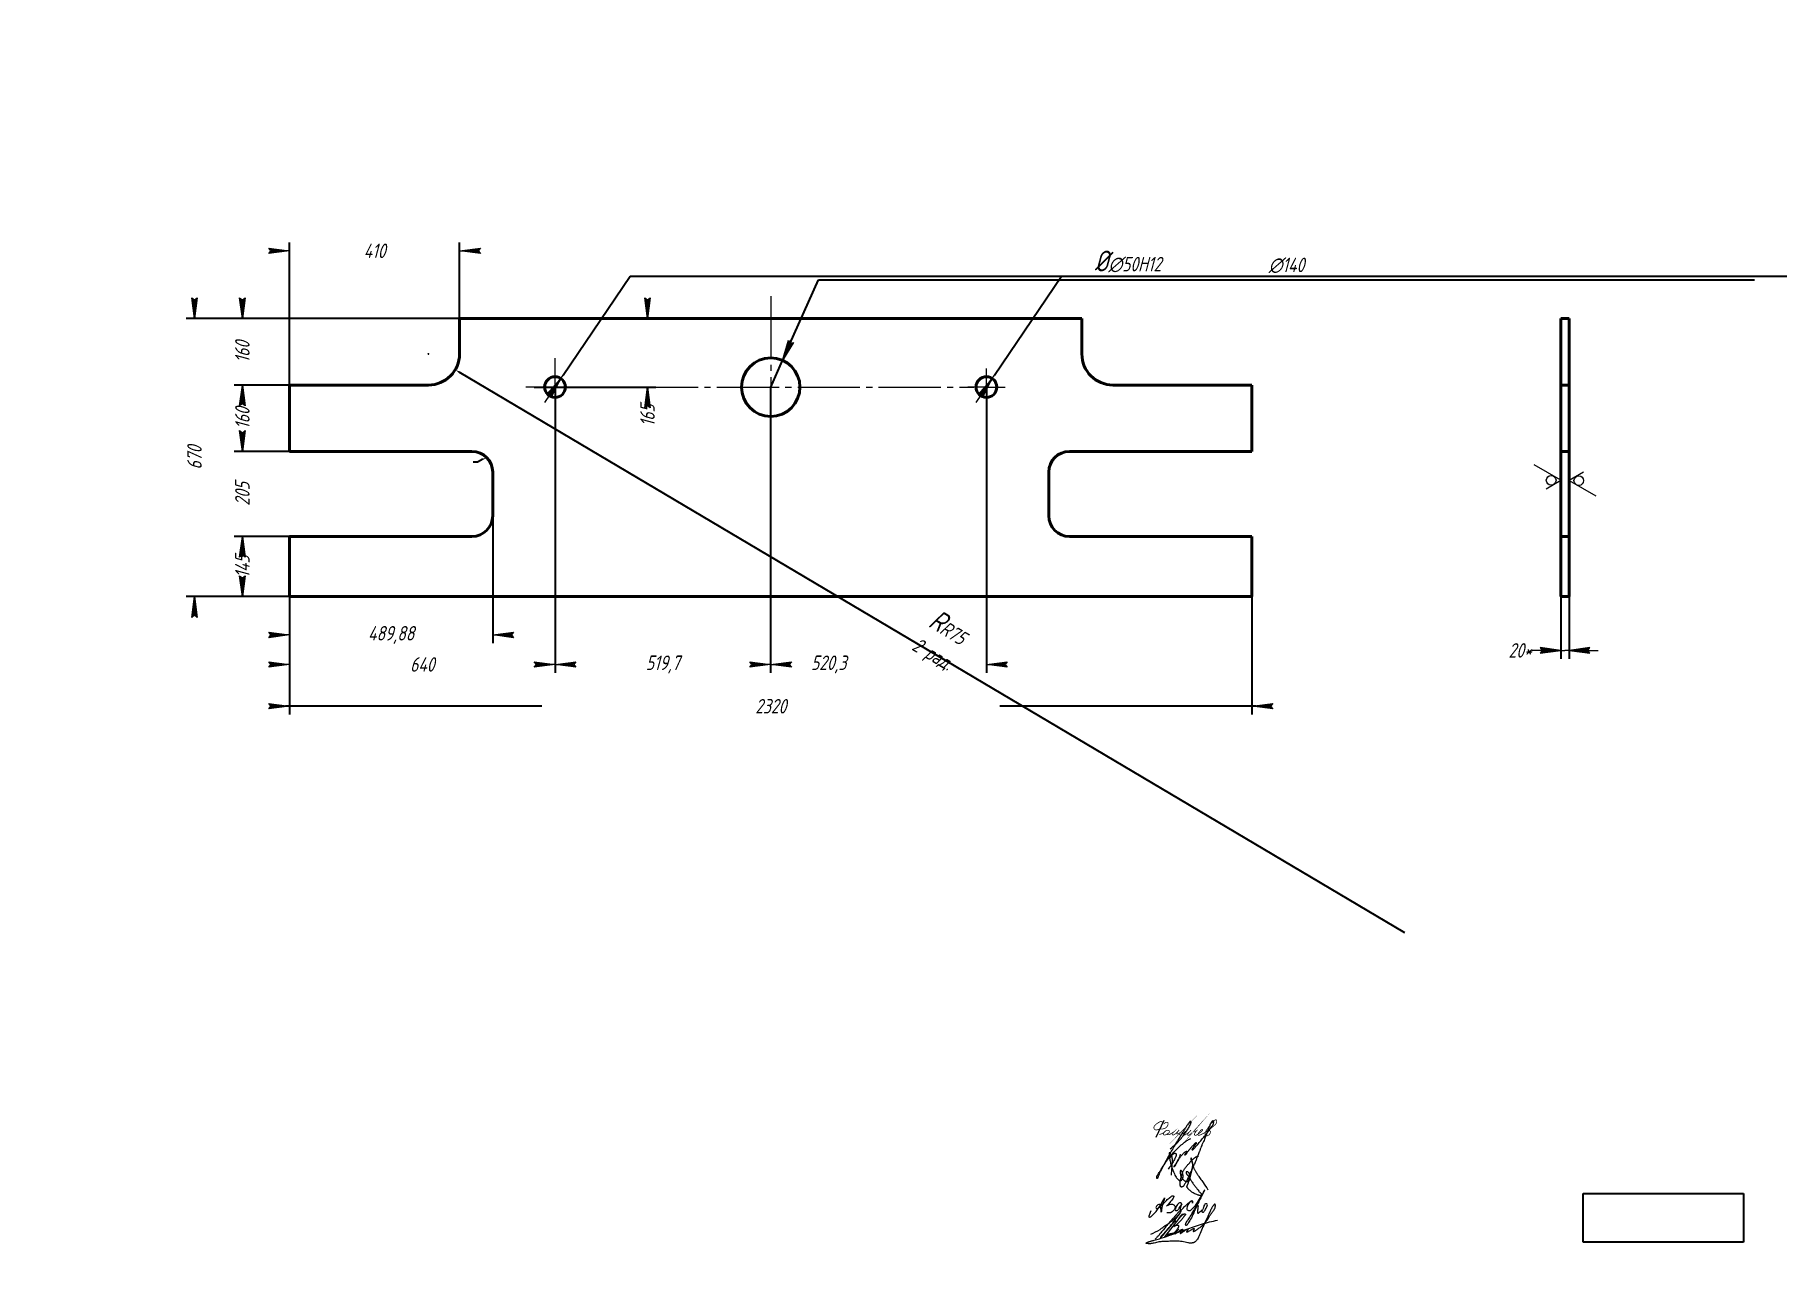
# Model space of a CAD drawing. Header units: millimetres. Extents: x 0 to 420, y 0 to 297.
import ezdxf

# ---------------------------------------------------------------- set-up
doc = ezdxf.new("R2010")
doc.units = ezdxf.units.MM
for name, pattern in [('K5LT32789', [0]), ('K5LT32790', [0]), ('K5LT32791', [0]), ('K5LT_AXLED', [19.5, 15, -1.5, 1.5, -1.5]), ('K5LT_BASIC', [0]), ('K5LT_THIN', [0])]:
    doc.linetypes.add(name, pattern=pattern)
doc.layers.add('Системный слой', color=7, linetype='Continuous')
doc.styles.add('KDIMTEXTSTYLE', font='GOST_AU.SHX', dxfattribs={"width": 0.96, "oblique": 15, "height": 5})
doc.dimstyles.new('KDIMSTYLE (0.10)', dxfattribs={"dimtxt": 5, "dimasz": 1, "dimexe": 2, "dimexo": 0.0625, "dimgap": 1, "dimtad": 1, "dimlfac": 10, "dimtxsty": 'KDIMTEXTSTYLE', "dimsah": 1, "dimcen": 0.09, "dimdle": 1, "dimadec": 0, "dimazin": 0, "dimtfac": 0.667, "dimtmove": 0, "dimatfit": 3, "dimfxl": 1, "dimtvp": 1, "dimtolj": 1, "dimtzin": 0, "dimarcsym": 0})
picture_1 = doc.add_image_def('image1.jpg', size_in_pixel=(394, 119))

msp = doc.modelspace()

# ---------------------------------------------------------------- blocks, each defined once
blk = doc.blocks.new('KDIMARROW_02')
at = {"layer": 'Системный слой'}
blk.add_hatch(color=0, dxfattribs=at).paths.add_polyline_path([(4.5, -5.51091059616309e-16), (5, 0.6582624912261956), (0, 0), (5, -0.658262491226197)])
at = {"layer": 'Системный слой', "color": 0, "linetype": 'K5LT_THIN', "lineweight": 18}
for p, q in [((0, 0), (-1, 0)), ((5, 0.6582624912261956), (0, 0)), ((0, 0), (5, -0.658262491226197)), ((0, 0), (7, -8.572527594031472e-16)), ((4.5, -5.51091059616309e-16), (5, 0.6582624912261956)), ((5, -0.658262491226197), (4.5, -5.51091059616309e-16))]:
    blk.add_line(p, q, dxfattribs=at)
blk = doc.blocks.new('U0')
at = {"layer": 'Системный слой', "color": 7, "linetype": 'K5LT_THIN', "lineweight": 18}
for p, q in [((367.8555256417638, 189.6406635778614), (361.4537756417639, 193.3367139403614)), ((364.3555256417638, 187.6199385778614), (367.8555256417638, 189.6406635778614))]:
    blk.add_line(p, q, dxfattribs=at)
blk.add_arc((365.5221923084305, 189.6406635778614), 1.166666666666667, 0, 359.999994270422, dxfattribs=at)
blk = doc.blocks.new('U1')
at = {"layer": 'Системный слой', "color": 7, "linetype": 'K5LT_THIN', "lineweight": 18}
for p, q in [((373.3555256417638, 191.5953794215378), (369.8555256417638, 189.5746544215378)), ((369.8555256417638, 189.5746544215378), (376.2572756417638, 185.8786040590378))]:
    blk.add_line(p, q, dxfattribs=at)
blk.add_arc((372.1888589750972, 189.5746544215378), 1.166666666666667, 0, 359.999994270422, dxfattribs=at)
blk = doc.blocks.new('KDIMARROW_01')
at = {"layer": 'Системный слой'}
blk.add_hatch(color=0, dxfattribs=at).paths.add_polyline_path([(-5, -0.6582624912261956), (0, 0), (-5, 0.658262491226197), (-4.5, 5.51091059616309e-16)])
at = {"layer": 'Системный слой', "color": 0, "linetype": 'K5LT_THIN', "lineweight": 18}
for p, q in [((-4.5, 5.51091059616309e-16), (-5, 0.658262491226197)), ((-5, 0.658262491226197), (0, 0)), ((0, 0), (-5, -0.6582624912261956)), ((-5, -0.6582624912261956), (-4.5, 5.51091059616309e-16)), ((0, 0), (-1, 0))]:
    blk.add_line(p, q, dxfattribs=at)
blk = doc.blocks.new('U2')
at = {"layer": 'Системный слой', "color": 30, "linetype": 'K5LT_AXLED', "lineweight": 18, "true_color": 0xff8000}
for q in [(125.3901398398893, 219.1067949864414), (118.3901398398893, 212.1067949864414), (226.3901398398428, 212.1067949864414), (125.3901398398893, 205.1067949864414)]:
    blk.add_line((125.3901398398893, 212.1067949864414), q, dxfattribs=at)
blk = doc.blocks.new('U6')
at = {"layer": 'Системный слой', "color": 30, "linetype": 'K5LT_AXLED', "lineweight": 18, "true_color": 0xff8000}
for q in [(229.3901398398428, 216.6067949864414), (224.8901398398428, 212.1067949864414), (233.8901398398428, 212.1067949864414), (229.3901398398428, 207.6067949864414)]:
    blk.add_line((229.3901398398428, 212.1067949864414), q, dxfattribs=at)
blk = doc.blocks.new('U7')
at = {"layer": 'Системный слой', "color": 5, "linetype": 'K5LT32789', "lineweight": 18, "true_color": 0x0000ff}
for points in [[(268.9810835739684, 13.54748381997521), (268.7859671853813, 13.00460151865298), (268.5926244906351, 12.46665425636584), (268.5304737595553, 12.13227249705486), (268.6743830131549, 11.98836324345538), (268.8742341230769, 11.98836324345538), (269.062308726446, 12.17643784682417), (269.6008703305084, 12.71499945088641), (270.9282936428124, 14.04242276319067), (272.8296962684579, 17.7801743714295), (271.6866781388982, 14.98627732668723), (271.4852707953227, 12.48816664268369), (271.4852707953227, 14.79118552041018), (271.2540217421843, 15.16341777171559), (270.7024662961793, 15.04429846826918), (270.3262759307157, 14.66810810280569), (270.1956411532122, 14.32961379152138), (270.3223474389539, 14.09138764220083), (270.6652044858597, 14.09138764220083), (271.4852707953227, 14.79118552041018), (272.6062541605355, 15.91216888562317), (273.3847048393058, 16.69061956439305), (274.25924320179, 17.26530292074614), (274.6367327624425, 17.15251829266094), (274.5417763844205, 16.83469979177917), (274.3185717465325, 16.43281944318304), (273.5836268972668, 15.56243380281606), (272.9710251268532, 14.8369374818831), (272.5537330429356, 14.55477194781548), (273.3703790926461, 15.10697357742117), (274.0275586209974, 15.22773621594172), (274.4533433591844, 15.13427328202533), (274.7434209067965, 14.91929296205365), (274.87443407711, 14.56879294509918), (274.87443407711, 14.15285953122523), (274.6171017567476, 13.76964593020384), (274.3583408809581, 13.5108850544139), (273.9538417826766, 13.10638595613261), (273.5081031760888, 13.00482575494945), (272.8858148130898, 13.11698750443435)], [(276.4807263506141, 15.23814392413965), (276.2687050368279, 15.56334884115114), (275.9355586435202, 15.56334884115114), (275.6214881688491, 15.2492783664799), (275.2658352222593, 14.89362541989013), (274.9815111234415, 14.40622103731749), (274.8603537826132, 13.76337294949678), (275.0571329777163, 13.56659375439392), (275.4030051077107, 13.65147903780942), (275.6149965554202, 13.86347048551883), (275.8628577867637, 14.16116813854148), (276.2043275974407, 14.68145240425844), (276.57639725841, 15.42474589510013), (276.2043275974407, 14.68145240425844), (276.075233974932, 14.08226810629071), (276.075233974932, 13.73337511612479), (276.162515112146, 13.64609397891081), (276.3217748878891, 13.70165190903168), (277.0455895860215, 14.51310077627542), (277.8359916231129, 15.23022713713453), (278.234948570208, 15.59219804584146), (278.6630263750282, 15.87483174260677), (278.8590138189207, 15.99420642627967), (279.0167716132618, 15.99420642627967), (279.0980378471982, 15.77456074559396), (279.0980378471982, 15.53104012817437), (279.0980378471982, 15.27319953174273), (279.0980378471982, 15.77456074559396), (279.0167716132618, 15.99420642627967), (278.8590138189203, 16.00423031259388), (278.234948570208, 15.59219804584146), (277.6591190039962, 14.44714416133053), (277.6591190039962, 13.93848281028795), (277.893446771316, 13.70415504296818), (278.2236757569827, 13.61855990380391), (278.5583223010948, 13.61855990380391), (278.8282693573753, 13.88850696008424), (279.169852361973, 14.23008996468275), (280.269387639592, 15.32962524230174), (282.9175185808896, 20.24877247416237), (280.269387639592, 15.32962524230174), (279.3289804179149, 12.97982281474282), (278.6070852675874, 11.45896505249132), (277.9557294664058, 10.43772444401287), (277.5284284467606, 9.929411904986523), (277.3957869330889, 10.04091388396171), (277.3957869330889, 10.47608753698145), (277.7012684024256, 11.02276939776254), (278.2581953561529, 11.76606911739043), (279.1443328236556, 13.23072454357157), (280.0429830931411, 14.76390654023544), (280.2377727429371, 14.95869619003147), (280.3839735695851, 14.93781677840852), (280.4263810584748, 14.69907986863552), (280.3510831664523, 14.18065178114625), (280.290981316513, 13.76684886738431), (280.2098754229251, 13.35738067807662), (280.2939967825895, 13.05591989329329), (280.4622072406046, 12.96696660044), (280.6970887636403, 13.20184812347577), (281.1400495753542, 13.55011177446002), (281.5380950748207, 13.94815727392628), (281.284031791335, 13.41955641991981), (281.4030352441166, 13.30055296713815), (281.5817552688593, 13.22627096158232), (281.7802268334377, 13.30061152248069), (282.0306586930819, 13.55104338212493), (282.6981900809257, 14.94248213912175), (282.6188111334837, 15.22498249932383), (282.3657534363859, 15.29436494656736), (282.0382527719142, 15.21506627201359), (281.8248926138607, 14.79875290219258), (281.6710706990485, 14.32296085486763), (281.5380950748207, 13.91164921196781)]]:
    blk.add_open_spline(points, degree=3, dxfattribs=at)
blk = doc.blocks.new('U8')
at = {"layer": 'Системный слой', "color": 5, "linetype": 'K5LT32790', "lineweight": 18, "true_color": 0x0000ff}
blk.add_open_spline([(273.9785874675715, 22.18609391793132), (274.0136661600728, 23.45212383233127), (274.3320922565772, 24.88219753045357), (274.1850863870891, 26.39383061042895), (274.1057683433238, 26.687307627579), (274.0276766762589, 26.88348682801438), (273.9399448942438, 27.05267867618812), (273.8443466008471, 27.20333400852908), (273.7520106823322, 27.32834429504072), (273.6752710507232, 27.42118065015748), (273.6206827202348, 27.47770253550732), (273.5853709039578, 27.50813572911994), (273.5631847518897, 27.52420845992131), (273.546634665537, 27.53411753737456), (273.5333057582247, 27.54045500788968), (273.5221893847941, 27.54436248512278), (273.5126910496873, 27.54649694296441), (273.504413544024, 27.54726695726995), (273.4970984921385, 27.54693199925714), (273.4904710227832, 27.54564564844139), (273.4842850805163, 27.54344014845012), (273.4782535389361, 27.54023433834061), (273.4722785039637, 27.53588049987539), (273.4663097209527, 27.53018234744397), (273.4603391280044, 27.52291744400651), (273.45432497135, 27.51372455410205), (273.4482399249081, 27.50210165531007), (273.4420723572578, 27.48734274522229), (273.4358283559241, 27.46841959078677), (273.4295339433202, 27.44373301834534), (273.423232897048, 27.41047428103568), (273.417167558528, 27.36398853297396), (273.4119323924013, 27.29579408668329), (273.4093688221449, 27.20190303380809), (273.4102847915617, 27.08279402256923), (273.4159001996558, 26.94828736554604), (273.4286470691495, 26.80112902586177), (273.4512148468779, 26.63636227000219), (273.4908067179722, 26.43007280639756), (273.5534615298338, 26.1515583576813), (273.6338162027506, 25.73436930518494), (273.7515435764995, 25.14097826272021), (273.9520039238723, 24.39198948753418), (274.2460437940589, 23.58765260691698), (274.5273318595537, 22.83277626683349), (274.7980886799187, 22.20129370528022), (275.0676548878888, 21.74260048701603), (275.3255566953735, 21.41207149595169), (275.5477809654559, 21.18133062821636), (275.7150738400233, 21.01910052475557), (275.8351272988285, 20.93153375362928), (275.9130225780759, 20.89150991554894), (275.9710617646413, 20.87039059133431), (276.0241352272217, 20.85802201614024), (276.0771662725672, 20.85162678709929), (276.1314876125889, 20.8507474096254), (276.1862423244115, 20.85563240587166), (276.2391454573884, 20.86613830909894), (276.288129666027, 20.88157217538682), (276.3316167262003, 20.90081918347175), (276.3697964111493, 20.92309638366171), (276.4041978537969, 20.94893963466512), (276.4387120335468, 20.98107004073873), (276.4771936216603, 21.02468050257414), (276.5246832407384, 21.08964245688833), (276.5851565133722, 21.18310016455104), (276.6555023303138, 21.30447294108458), (276.7193838440849, 21.44222271971327), (276.7651554548987, 21.57818005825314), (276.7915016310581, 21.70566807381269), (276.8030159626522, 21.83285461051165), (276.8017564604968, 21.9778366437674), (276.7828277544714, 22.15738490274768), (276.7400393958189, 22.37859378747035), (276.675012641284, 22.61768430466293), (276.6012599738189, 22.83546211016034), (276.5343565537099, 22.99575513819539), (276.4737601198276, 23.09845944349664), (276.424135367387, 23.16689482211183), (276.3795430764238, 23.2203836851609), (276.3396512496022, 23.26219928603714), (276.3074552606748, 23.29009652307036), (276.2833284240452, 23.30658554734299), (276.2664688529185, 23.31556130544442), (276.2533317513167, 23.32078147657148), (276.2423069949922, 23.32373082157221), (276.2327202116799, 23.32506168372649), (276.2243881703703, 23.32513167676717), (276.2170477133525, 23.32424709898635), (276.2104402425248, 23.32260364129408), (276.2038832661462, 23.32010103774545), (276.1971065208472, 23.31656073933195), (276.1899273264615, 23.31169025570236), (276.1823687882638, 23.30527723207422), (276.1742960659016, 23.29690151215982), (276.1655314032818, 23.28592482471288), (276.1558085057973, 23.27130784191081), (276.1448769045072, 23.25154120347261), (276.1323150089905, 23.22402118812769), (276.1184934292356, 23.1866564058794), (276.1041511126339, 23.13832090523439), (276.0912134658308, 23.08063707556713), (276.0821953666318, 23.01458716800016), (276.0789047503991, 22.93921473827228), (276.0836813244566, 22.84705903646264), (276.101525712568, 22.72329383417724), (276.1331313138822, 22.54585204450439), (276.1724997203385, 22.3179875805252), (276.2343929303614, 22.06379189346674), (276.32406274548, 21.82733816043509), (276.4363886648575, 21.60889473052532), (276.570212600277, 21.4009253208724), (276.7303462758983, 21.19714653971602), (276.9042806173866, 21.01633452780379), (277.0691518855067, 20.87163005879938), (277.2131557559849, 20.77254695676399), (277.3349160869875, 20.71003314342192), (277.4401697371674, 20.66971313580049), (277.5355286509522, 20.64431528406629), (277.6202881598291, 20.63163100238305), (277.693070254672, 20.62928032286848), (277.7545560954856, 20.63453038882005), (277.8068642882811, 20.64533763204545), (277.8522526406405, 20.66046157081328), (277.8932807959311, 20.67978297313198), (277.9336616036249, 20.70432574038145), (277.9766104125473, 20.73671787115609), (278.02472081349, 20.78102929977348), (278.0799949080661, 20.84263941188541), (278.1432437751705, 20.92717812050077), (278.213055858433, 21.03567855414514), (278.2816353525482, 21.16584701294988), (278.3402143090575, 21.31044835527643), (278.3845126462562, 21.46425947125195), (278.4132135147893, 21.62712511294481), (278.4263003307545, 21.80334402879922), (278.4217648516285, 21.99119332966362), (278.4000570254037, 22.18016777533614), (278.3621772695436, 22.35326324420279), (278.312231195684, 22.49812990306225), (278.257938477392, 22.61289744260819), (278.2030599377996, 22.70076238473803), (278.1490160157439, 22.76827067287508), (278.0952017384152, 22.82144790587219), (278.0388812654337, 22.86606074288022), (277.9786644514721, 22.9044443621483), (277.9152969189172, 22.9362367643609), (277.8534089064719, 22.96000685449576), (277.7979661675997, 22.97544053462568), (277.7520354643279, 22.98214254259616), (277.7146183864602, 22.98286521268608), (277.6826144800737, 22.9797725731305), (277.6527901240306, 22.97346142369491), (277.6239952530364, 22.96419506472932), (277.5967041565732, 22.95224317175436), (277.5723649896036, 22.93836689834316), (277.5521587595773, 22.92371302266542), (277.5362858901422, 22.90923859347015), (277.5241950619167, 22.89537474473113), (277.5153196729681, 22.88243486544755), (277.5088191500803, 22.87008496242655), (277.5039808806117, 22.85775029838669), (277.5002271759202, 22.84398057086958), (277.4977833704714, 22.82821981056492), (277.4970340392086, 22.80996552641309), (277.4984221893445, 22.78894102556467), (277.5026236138743, 22.7639137727455), (277.5107878042679, 22.73323293707645), (277.5251199622331, 22.6933288979418), (277.5494777598352, 22.63872059413663), (277.5873968474291, 22.56386491030284), (277.6375308721953, 22.46445406141765), (277.7020022780489, 22.34708025917084), (277.7904173932509, 22.21458899146205), (277.9171788969126, 22.06102874657179), (278.101797069063, 21.84174722567246), (278.3421098608086, 21.503655625341), (278.6476789312063, 21.0190924191935), (279.0159630575547, 20.41818374872264), (279.4936387127275, 19.7769413383572), (279.9718484889665, 19.14901559969485), (280.3724842641566, 18.59994337729381), (280.6529522773789, 18.19342979942854), (280.8807433574007, 17.97801061409214), (281.0292616673066, 17.85020112966873), (281.1181306083173, 17.75219829111873), (281.1729718010539, 17.67152960997373), (281.2062251841081, 17.60914632505899), (281.2284408780413, 17.55595489760458), (281.2413396053415, 17.51227324021849), (281.2471593088401, 17.47794155355976), (281.2484224672065, 17.45167681591383), (281.2469333221959, 17.43077380760468), (281.2435320401637, 17.41329412822361), (281.2386364470669, 17.39827980293717), (281.2324031184755, 17.38501339191623), (281.2247323351385, 17.37286124353074), (281.2152870743572, 17.36105318724461), (281.2034563092133, 17.34910082394271), (281.1884184263748, 17.33671275813646), (281.1691113727481, 17.32374363278024), (281.1439648818131, 17.31010333963556), (281.1118088415856, 17.2963363560068), (281.0726786337607, 17.28351776387598), (281.0273550660832, 17.27276157193003), (280.9756663465071, 17.26543497175552), (280.9146662721765, 17.26271137450692), (280.8385661718165, 17.2668196066229), (280.7366522038338, 17.28202870367443), (280.5884385852318, 17.31291760536567), (280.3694050042556, 17.37230315797453), (280.050547657605, 17.48558554576007), (279.6665248700544, 17.6564587618017), (279.2635544144307, 17.85494817888176), (278.9437784318985, 18.05948286277126), (278.6901101897857, 18.27130344968606), (278.4583927615099, 18.47890400675257), (278.2104020270671, 18.6993100915588), (277.9938752823429, 18.892333675869), (277.8605482876471, 19.0458747548592), (277.7983466714123, 19.14487693547721), (277.768729955856, 19.2088434552212), (277.751125714859, 19.26393927184807), (277.7404041063818, 19.3165010686163), (277.7350817513985, 19.36966459577377), (277.7351460090019, 19.42354434011264), (277.7406783652844, 19.47742894044282), (277.7526217885669, 19.53441646024268), (277.772104376351, 19.59733906167389), (277.8043644586307, 19.67865023703735), (277.8537794961186, 19.78693483949479), (277.9278615987528, 19.95461626056073), (278.0248687376753, 20.18481782477926), (278.1236673255526, 20.49048083758035), (278.2352276543563, 20.82378418729525), (278.3714989181951, 21.1841750217198), (278.5293512469528, 21.62038518864145), (278.7070938142933, 22.17688348219673), (278.8630774044996, 22.81531800755891), (278.9564871976639, 23.41257641391547), (279.0161518022358, 23.89194334931599), (279.0849023597852, 24.26723665727494), (279.1418974184353, 24.57240395843672), (279.1530032631684, 24.81916648523853), (279.1306437950828, 25.01543340768001), (279.0916652892336, 25.20420086530007), (279.0348390631194, 25.41688896451751), (278.9816476555144, 25.63834100526833), (278.9422059909355, 25.83818024128158), (278.9027038012651, 25.98778340001829), (278.8710219733594, 26.09202269655358), (278.8465465010848, 26.15989486377651), (278.8258949196237, 26.20207370755341), (278.8099910038409, 26.22635788097966), (278.7978904087133, 26.24084075123642), (278.7873350689679, 26.25079217886048), (278.7775862456982, 26.25791763084891), (278.7683164659824, 26.26298990139367), (278.7593108803087, 26.26644267129086), (278.75040136885, 26.26852795345272), (278.7416127919312, 26.26936539230192), (278.7329130567787, 26.26908399318893), (278.7241837411734, 26.26778306769776), (278.7148722508457, 26.26543466718454), (278.7045880610679, 26.261780773076), (278.6932660237114, 26.25650492699154), (278.68148230399, 26.2495592404876), (278.6702578442005, 26.24134394629911), (278.6601984091315, 26.23228578233366), (278.6514788681503, 26.22255046917573), (278.6436264083917, 26.2116015372676), (278.6366489159851, 26.1991009517665), (278.6306844743137, 26.18472423983474), (278.6259758235404, 26.16836772731307), (278.6227031912084, 26.14946854468874), (278.6211977552753, 26.12712897764669), (278.6220785171899, 26.09984006689569), (278.6264612565849, 26.06572196936133), (278.6358488020829, 26.02326218463912), (278.6516650504036, 25.97088385869179), (278.6765974349697, 25.90538974608481), (278.7148030532324, 25.82377569498726), (278.7670020703408, 25.72155998348455), (278.8185963510579, 25.59214200827262), (278.8670019538748, 25.43663868876848), (278.920515256505, 25.25135490411344), (278.9992998409566, 25.01603654977558), (279.1008339520768, 24.73191330432417), (279.1972775105185, 24.40944173794765), (279.2790029285105, 24.10996770759513), (279.3792678403745, 23.84545542271167), (279.4994426347534, 23.61966492779666), (279.6418986156158, 23.38970274266532), (279.8077837085708, 23.13165768781869), (279.99677150965, 22.80564329187919), (280.2427597465659, 22.37325368846379), (280.5609267312407, 21.87905685519146), (280.9240163836203, 21.35948277516849), (281.2757691146772, 20.86814013440366), (281.9099179277624, 19.97941802707814), (282.4106311287418, 19.24310033997062), (282.7927101307819, 18.65560515890917)], degree=3, knots=[0, 0, 0, 0, 23.08892411003839, 25.90578379320913, 27.36849658095113, 28.57853477437289, 29.7218750749431, 30.81396087475684, 31.80518275617818, 32.5340116185717, 32.99290285232896, 33.22579348087665, 33.37704679038229, 33.48833048874886, 33.57455142486756, 33.64380518652092, 33.70122378259412, 33.75036659537633, 33.79386957008623, 33.83335544025108, 33.87214105272245, 33.91235496550996, 33.95658983186728, 34.00557035799107, 34.061357419905, 34.12646780763512, 34.20410929927907, 34.29854880647121, 34.4157438501339, 34.56455491175546, 34.75945876534566, 35.02822874118409, 35.41286378006095, 35.99717510029608, 36.72813949276635, 37.56894107973724, 38.43382537174505, 39.40133199336037, 40.578430721351, 42.23539782704537, 44.56960189155861, 48.26913254375512, 53.18771198246659, 58.58434017403594, 63.76404376679448, 67.77867569014562, 70.99814287695813, 73.36983390960212, 75.34981577454691, 76.79687388843904, 77.58132367445822, 78.02891375208497, 78.378086715233, 78.69680269722102, 79.01348919569972, 79.34337265075953, 79.67858665453129, 80.00682416916896, 80.31793205149701, 80.60647145028561, 80.86603481811044, 81.11641040457833, 81.38398339074794, 81.71835383148989, 82.1678102968112, 82.8393613365416, 83.73323474227259, 84.70542236921145, 85.58272421559701, 86.32439137188506, 87.05711592911308, 87.8907574961167, 88.94534148899339, 90.32114124951465, 91.96557055710285, 93.42636652596606, 94.48421544317516, 95.10102119904894, 95.58099742489627, 96.01314099800784, 96.36109308967781, 96.62600156797119, 96.78273890043828, 96.889142367443, 96.97113807639755, 97.038129668233, 97.09527188758723, 97.14590073358623, 97.18856061114779, 97.2287471840586, 97.26891537016509, 97.31531058982989, 97.36686141375753, 97.42565515127394, 97.49445365730666, 97.57714175019537, 97.6796234518885, 97.81191523042803, 97.98566281873885, 98.22679687241516, 98.53258681418663, 98.89778635319205, 99.29603614677359, 99.73782124223918, 100.2617239247368, 100.964229309618, 101.999780239612, 103.5254109190041, 105.1506671389526, 106.7245298989554, 108.093531563326, 109.5903133920281, 111.1953020837693, 112.7774834854757, 114.1263943636619, 115.159714159532, 115.933249703592, 116.5991051072816, 117.1966867350474, 117.716186105381, 118.1472776884506, 118.5120913932663, 118.8308284389657, 119.1120840017018, 119.3761473530127, 119.6502541760029, 119.9661844048676, 120.3484720487786, 120.8326110054183, 121.4625745633854, 122.257883948525, 123.1663167729581, 124.1218957718332, 125.0774414802364, 126.058759075695, 127.1107217357935, 128.2713802827618, 129.4555411470182, 130.5492798125666, 131.4722221457924, 132.2240763945491, 132.8428036707044, 133.3435270316868, 133.7861618193668, 134.2097331793344, 134.6419531666712, 135.07675082757, 135.4909341445828, 135.8405670411855, 136.1161996801323, 136.3290212946846, 136.5165823049759, 136.6970732021236, 136.8799095666845, 137.0632951286719, 137.2354651043024, 137.3861300135916, 137.5142614765161, 137.6235479569736, 137.7184450497249, 137.7976892899042, 137.8756507401737, 137.9579435297707, 138.0555159514176, 138.163779376122, 138.2880427438782, 138.436309489426, 138.6225163233996, 138.8620748680995, 139.2031278659684, 139.7043262486523, 140.3810974906251, 141.2189148674305, 142.1273174818552, 143.2595165690257, 144.8211407952124, 147.3177643775447, 150.7571101410823, 155.1951704424444, 160.0691713325595, 165.2244643996175, 169.4711417493419, 172.4214110687776, 174.0929247216289, 175.1382982941582, 175.9667476052343, 176.4795577137869, 176.9002722075947, 177.2447515993877, 177.5213496275962, 177.722930126645, 177.8737085289891, 177.9963222724827, 178.1014362024326, 178.1953143978301, 178.2815173063154, 178.3661181765914, 178.4549126387874, 178.5547545514223, 178.6700486309557, 178.8070744895659, 178.9752011110635, 179.1872344806044, 179.4394731118456, 179.7197270048918, 180.0295107225544, 180.3832688069577, 180.8234477103547, 181.4071105080071, 182.2468370647849, 183.5636180390767, 185.5124136486446, 188.3659008144822, 191.1693595490507, 193.6361941483106, 195.2159308876024, 197.1470862219489, 199.2692247613871, 201.224518318486, 202.3921757305919, 202.9354455009734, 203.335749427751, 203.6650385457113, 203.9804397921348, 204.3052698204951, 204.6306664143438, 204.9542103018015, 205.2842401760186, 205.68312192184, 206.1453122097258, 206.8668041367929, 207.8378621120557, 209.464316382984, 211.3873392381132, 213.6481330480264, 215.8281705148584, 218.3616311862739, 222.0463208053261, 226.400788772624, 230.2376141698672, 232.9871267002133, 235.1430689373578, 237.1452347941266, 238.6001234124407, 239.5943196481266, 240.7144690296747, 242.0868590309205, 243.5795128043555, 244.8370298052072, 245.7730677623126, 246.3794493830385, 246.8095402814596, 247.0775336538936, 247.2275167539396, 247.3339800160057, 247.4184700209773, 247.4895205515942, 247.5520115162512, 247.6092220325807, 247.6636060178384, 247.7171677520884, 247.7685920257453, 247.8207844363665, 247.8766770811286, 247.9421914551861, 248.0180825757098, 248.1024702365821, 248.1894206015074, 248.2694707678351, 248.3470721801384, 248.425636522534, 248.5128864112118, 248.6056793825818, 248.7068161418586, 248.8204129671911, 248.9522817326213, 249.1114892801304, 249.3139564207763, 249.5741553291382, 249.8978203062795, 250.3037087529917, 250.8417906157673, 251.5282721942539, 252.3812439797572, 253.3595934924577, 254.4759627763927, 255.8726873418201, 257.8510916368267, 259.9382727246121, 261.9636029003651, 263.4698826802768, 265.0464480200878, 266.5866947374772, 268.3669126827913, 270.599666274059, 273.4070816914232, 277.3730272345561, 281.2342012594908, 284.8823428619705, 288.313022516428, 301, 301, 301, 301], dxfattribs=at)
blk = doc.blocks.new('U9')
at = {"layer": 'Системный слой', "color": 5, "linetype": 'K5LT32790', "lineweight": 18, "true_color": 0x0000ff}
for points, knots in [([(273.6427789077245, 28.53292973744203), (274.5788214587567, 29.18855491304194), (275.7554223252008, 30.29983271274148), (277.0302640396458, 31.93078543224738), (277.8126496945064, 32.95773869037504), (278.2757764000837, 33.8322455666036), (278.5733235816216, 34.35710590653326), (278.6703521855206, 34.63352115720889), (278.7003595160051, 34.77577419282269), (278.7125980408737, 34.86279981978743), (278.7131267824328, 34.91786769989302), (278.7085677368271, 34.95256526686018), (278.7023164523912, 34.9763347813424), (278.6948330215589, 34.9950546408939), (278.6862384367792, 35.01067879918281), (278.6764950414788, 35.0242178993624), (278.665328415948, 35.03637775782853), (278.652219971228, 35.04788230836942), (278.63668277431, 35.05889123466082), (278.6185034170042, 35.06913432850897), (278.5980458812751, 35.07801357472212), (278.5761174603938, 35.08490862779408), (278.5538754912629, 35.08936717542885), (278.532505176171, 35.09126195253508), (278.5127914274431, 35.09080753779209), (278.4947396683675, 35.08827778318383), (278.4776970518529, 35.08379087876781), (278.4606095062837, 35.07720166239253), (278.4425914123301, 35.06791526155843), (278.4226727160899, 35.05486226050765), (278.3995241661438, 35.03616826914478), (278.3702658491275, 35.00778418404629), (278.3287385026852, 34.9610508595881), (278.2599200244033, 34.88096831030091), (278.1427343720262, 34.7366372083265), (277.9554602350361, 34.48262523753341), (277.6896706704127, 34.06840912282725), (277.3342217972588, 33.45203720570419), (276.7708549069225, 32.57816775356261), (275.9043288369858, 31.21766350316369), (274.7539773548108, 29.31907346632826), (273.4847249785415, 27.13824756376516), (272.4335834532391, 25.23563914780607), (271.7357247891796, 23.92272673611407), (271.3512039612847, 23.16156647713936), (271.1430006462519, 22.69690608229575), (270.9963779041435, 22.34515669960126), (270.8759273355729, 22.04127000824548), (270.7731476625355, 21.77130899027378), (270.6975134206075, 21.56751354880714), (270.6537636976944, 21.4486224616021), (270.6276944396453, 21.3948046859102), (270.6147593397134, 21.37262884417186), (270.6050396763547, 21.35870281716407), (270.5970031702601, 21.34914909895869), (270.5900308265308, 21.34238806051428), (270.5838072212816, 21.33760099648154), (270.5781277730773, 21.33429058704911), (270.5728426164197, 21.33213811056547), (270.5678333930621, 21.33093930094813), (270.5630016925942, 21.33057060532394), (270.558262028999, 21.33097004203677), (270.5536370128758, 21.33210233378384), (270.5491891145765, 21.33389122161694), (270.5449329096831, 21.33624266129161), (270.5406624534808, 21.33921471116983), (270.5360534946286, 21.34305076202077), (270.530782055472, 21.348186577029), (270.5245216443332, 21.35523739140137), (270.516899624413, 21.3650961906894), (270.5073350053422, 21.37925696794753), (270.4952722817153, 21.39972629119589), (270.4803074674737, 21.4287735036086), (270.4636400137679, 21.46722321463875), (270.4481114571872, 21.51424671970796), (270.4365600719539, 21.56675502082686), (270.4304511991634, 21.62256303091604), (270.4303476208096, 21.68074325289692), (270.4367547350129, 21.74175179400547), (270.4503206378852, 21.8054420943769), (270.4718758642905, 21.87229738276622), (270.5034197810227, 21.9440675922599), (270.5531571644341, 22.0329236102325), (270.6392093492314, 22.17019536396839), (270.7963380286856, 22.42866953068142), (271.1060466899804, 22.92043134373199), (271.6767560282672, 23.8229123284475), (272.514058630113, 25.1009168055356), (273.5724135158426, 26.64541984729414), (274.8231072768278, 28.00457609505193), (276.0351505673024, 29.15940133180135), (277.0186240814827, 30.0471457955025), (277.8919822704991, 30.64386288655913), (278.4291351022448, 30.89381746850302), (278.6812216746353, 31.01291727422779)], [0, 0, 0, 0, 8.550608616909479, 12.05498909731316, 15.54800864636031, 18.19112149729409, 19.49899547586825, 20.05820856276075, 20.38161509008001, 20.58967061819273, 20.71666537517187, 20.79367975743621, 20.85170144345296, 20.90072235485522, 20.94465307224176, 20.98524465825564, 21.02564223243174, 21.06834027274877, 21.11593940290885, 21.16833782892286, 21.22470724871314, 21.28305186546078, 21.34057559650208, 21.39466303008514, 21.44378103840279, 21.48828891869076, 21.53119048967674, 21.57580767080184, 21.62550805067395, 21.68308106465782, 21.75428657315771, 21.84854811100129, 21.98874998667692, 22.22341503732463, 22.64135142255019, 23.38396024610536, 24.59145537447172, 26.33319310262997, 28.72517486315826, 32.39414345489543, 38.44413720066752, 45.386804132957, 51.3366439952876, 54.75928160654442, 56.55021407149562, 57.73619828659556, 58.58106772181609, 59.41081735012408, 60.19037519759497, 60.74860237604653, 61.04454549420441, 61.13979306103076, 61.19713002219413, 61.23708949006024, 61.2671348063732, 61.29071298422787, 61.30986155532154, 61.32593719236645, 61.33991703943459, 61.35255107389896, 61.36445007752456, 61.37614187831995, 61.38811066680237, 61.40006167387295, 61.41202200248679, 61.42454207551994, 61.43906624348642, 61.45699012410813, 61.47974062644996, 61.50979512866817, 61.55047455772206, 61.60794197523685, 61.68805755052679, 61.79563498556981, 61.92221881037423, 62.05916765616627, 62.19849487994397, 62.34287054750136, 62.4951123545238, 62.65815684757621, 62.83085476293896, 63.02153046686268, 63.2457091914174, 63.59456840449479, 64.23786481718554, 65.5163435666815, 67.95744178744798, 72.25357323446096, 76.98975279678383, 81.9773654752493, 86.09099495459934, 89.56281137385866, 91.90558766368395, 94, 94, 94, 94]), ([(276.0810943658695, 27.22091651675782), (276.0062081874938, 26.76211155700037), (275.782284883021, 26.1789891285687), (275.4401951442383, 25.4714215755555), (275.2062902247968, 25.09704407414694), (275.0454916269896, 24.79225705069996), (274.9488188766061, 24.59930471410973), (274.8914066162213, 24.48876937045969), (274.8501962245247, 24.42335044139978), (274.8137530636835, 24.37388211241935), (274.7790592078942, 24.3315870109158), (274.7437708831591, 24.29183589974002), (274.7080447114255, 24.25409920036898), (274.6755135538542, 24.22121079952146), (274.6508302086436, 24.1976760230649), (274.6348003090192, 24.1836477342822), (274.6255607224199, 24.17627226415976), (274.6196933104567, 24.17200981153567), (274.6153760073348, 24.1691964773355), (274.6119270597843, 24.16723958981967), (274.6090186625531, 24.16588472538371), (274.6064976836247, 24.16505285603714), (274.6043115849697, 24.16474795282676), (274.602384176274, 24.16509070162539), (274.6009444625711, 24.16635743504625), (274.6002680158687, 24.16833853921142), (274.6001431324494, 24.17081133698659), (274.6004414476464, 24.17383981905363), (274.6011350819468, 24.1774094575014), (274.602211570863, 24.1815753613198), (274.6037452293837, 24.18658766970134), (274.606007625906, 24.19316456122499), (274.6095504438009, 24.20255699521778), (274.6154214352052, 24.21704618927322), (274.6240925011842, 24.23755574077742), (274.6351933848513, 24.26461099357746), (274.6480322040265, 24.29643561366001), (274.6633396615353, 24.33402029870319), (274.6820978296188, 24.37670172267909), (274.7084848672114, 24.42574500764962), (274.7441774132853, 24.47947077209929), (274.7918992583267, 24.54382512674502), (274.8568295702669, 24.62739835931643), (274.9506208566116, 24.75679656824184), (275.0744160575071, 24.94330677946266), (275.2144151922867, 25.17702158231592), (275.3492625817469, 25.4197590930994), (275.4883358809858, 25.6677838015238), (275.6512584289017, 25.93991988237858), (275.8540569923249, 26.22819563970108), (276.0721846359393, 26.48567141536438), (276.26162674043, 26.70994761963917), (276.4627605678253, 26.94848563570815), (276.7001766608273, 27.22372237414919), (276.9744858515047, 27.49564639816523), (277.1844063659926, 27.69697526906958), (277.3185005144758, 27.80312651991551), (277.3893048453572, 27.84514287134218), (277.4422276666058, 27.87127298418307), (277.4942447348062, 27.89250047485848), (277.5422810842518, 27.90761148784964), (277.5815028296979, 27.91581321464764), (277.6103586078192, 27.91866171984907), (277.6311590973224, 27.91845098860057), (277.6470872233326, 27.9164866581593), (277.6598248392663, 27.91334096125263), (277.6702619534487, 27.90930497062942), (277.6789479199724, 27.90452938555742), (277.6861973533571, 27.89911659504247), (277.6922724051985, 27.89309064871813), (277.697403761782, 27.88638002193676), (277.7019135558133, 27.87870351027792), (277.7059448563875, 27.86965104239152), (277.7095072515261, 27.8587033388275), (277.712493466851, 27.84523395508583), (277.7147083689159, 27.82821743896727), (277.7157827362691, 27.80567219840532), (277.7148795418561, 27.77431590779094), (277.7106334386065, 27.73104163314056), (277.7023950458549, 27.676250810786), (277.6921883536475, 27.61354575521537), (277.678927122839, 27.55042684562127), (277.661088165615, 27.49210328788172), (277.6384187076134, 27.44007676482065), (277.6088174603991, 27.38905892820105), (277.5713355364177, 27.33503308135849), (277.5267101076741, 27.27805744397682), (277.483243732131, 27.22373243612435), (277.4429679338194, 27.17863670239871), (277.408857063695, 27.14447878047838), (277.3779774735704, 27.11573997804325), (277.3486972975371, 27.08986893911106), (277.320227906474, 27.06604207052118), (277.2965670817148, 27.04765917312022), (277.2794603767975, 27.03564777350331), (277.268718597071, 27.02891490192215), (277.2616172789624, 27.02498055009758), (277.2564432328284, 27.02250597269813), (277.2524644411408, 27.02092978541262), (277.2492731465238, 27.01995862083524), (277.2465877441775, 27.01943339505533), (277.2442552719994, 27.01930163199052), (277.2422096234643, 27.01958308097267), (277.2404637516216, 27.02034694966508), (277.2391173170124, 27.02165293660266), (277.2382495543816, 27.02342694081077), (277.2377846357914, 27.02557272548711), (277.2376658972024, 27.02808257958122), (277.2378670062595, 27.03096887788581), (277.238390220964, 27.03431047974777), (277.2392887502692, 27.03828578930688), (277.2406890139803, 27.04319492145655), (277.2428018044816, 27.04944460696521), (277.2459704680051, 27.05764712505433), (277.2508522340285, 27.06896463366252), (277.2586139754534, 27.08529661765996), (277.2699154007216, 27.10709119109444), (277.2839956286733, 27.13241803773681), (277.2987559394885, 27.15762190315985), (277.3132676376655, 27.1813777763879), (277.3294338539677, 27.20712542947487), (277.3510055896508, 27.24163657820972), (277.3794309468149, 27.29293005236229), (277.415028578564, 27.35959766301517), (277.4633289677398, 27.43515718867559), (277.5276524280746, 27.51359201426629), (277.6166596820975, 27.60329007151086), (277.7351380056418, 27.70564066711054), (277.8823606229782, 27.83062011520121), (278.0201512514717, 27.97682392876251), (278.1501321592709, 28.13254063687032), (278.2707475102769, 28.27985232379973), (278.4042926170913, 28.43576661819225), (278.5424640604993, 28.60002492330534), (278.6799407430719, 28.78061201597779), (278.821159327078, 28.96346355958772), (278.9985074560954, 29.15057132891354), (279.1985215490295, 29.3346177911607), (279.3904798027694, 29.51376399411478), (279.5272572981132, 29.65847861986632), (279.621482746086, 29.76477425729797), (279.6864979357098, 29.83785406332743), (279.7425860354216, 29.90011566295377), (279.7897622153262, 29.95170998679401), (279.8284150103743, 29.98999005820352), (279.8569019316888, 30.01406556623078), (279.8761236406135, 30.02746542999608), (279.8894331841942, 30.03498915634449), (279.89973100297, 30.03950929449144), (279.9081961050364, 30.04215156761393), (279.9153855806244, 30.04346069914209), (279.9216396086924, 30.04375099185029), (279.927188588268, 30.04320988547042), (279.932197469594, 30.04194306282639), (279.9366319853767, 30.04006259015796), (279.9405534152363, 30.03768842165303), (279.9440463511019, 30.03490362772487), (279.9474548015763, 30.03148763243956), (279.9509223246641, 30.02720035645794), (279.9545278634608, 30.02171299037335), (279.9582355118876, 30.01476016100787), (279.9620387173821, 30.00587954204133), (279.9659013734757, 29.99438102867813), (279.9697134867504, 29.97921238266289), (279.9731019419744, 29.95925111660873), (279.9752389658046, 29.9348632985907), (279.9753758257239, 29.90791074311051), (279.9730542459919, 29.88096003970975), (279.9681700778336, 29.85462194967431), (279.9604983703051, 29.82800724742589), (279.9489990703747, 29.79932216714667), (279.9317571947316, 29.76640653934365), (279.9041509652296, 29.72417049178375), (279.857814042986, 29.66276134792116), (279.7888290669094, 29.57155697249974), (279.6931997792765, 29.45003855649145), (279.5789852229319, 29.30396886050482), (279.4707442723952, 29.13659252923068), (279.3666769631325, 28.97117141851248), (279.2550023657042, 28.84235773029985), (279.1721364419376, 28.73084017544204), (279.1099764841388, 28.64222677370012), (279.0526444806585, 28.57633996470281), (279.003673532855, 28.52936698159147), (278.9714459829949, 28.49179529512725), (278.9534246923999, 28.46324238889815), (278.9434805261084, 28.44138932885826), (278.9376239270883, 28.42255010041171), (278.9343565022434, 28.40497676952029), (278.9330685607175, 28.38770426316981), (278.9334602455168, 28.36985305233372), (278.9356346331381, 28.35152181466378), (278.9395532480517, 28.33393765802566), (278.9447313820438, 28.31858448003916), (278.9504899073268, 28.30616730843022), (278.9563675161057, 28.29648007821538), (278.9621660052308, 28.28899737319034), (278.9679066874365, 28.2831498732707), (278.9737969741587, 28.27848036792514), (278.9801371346343, 28.27463020142201), (278.9871826903543, 28.27148498731609), (278.9950887378006, 28.26909418607187), (279.0039727330384, 28.26755429300525), (279.0140437935044, 28.26698731429519), (279.0256471940439, 28.26758704047703), (279.039285908092, 28.26967306514004), (279.0557554403953, 28.2737814607878), (279.0765124419333, 28.28090441419718), (279.1037666038006, 28.29280587061675), (279.1393285909325, 28.31165126169518), (279.1829285599366, 28.3383681454452), (279.2332945433945, 28.37222267919424), (279.2879505542404, 28.41368271231815), (279.3472729262804, 28.46544774870918), (279.4147432624029, 28.53457545115407), (279.4986410215283, 28.63655206309133), (279.6148751251604, 28.79176241765305), (279.7840605452269, 29.01442591547479), (280.0273436653263, 29.28595618582355), (280.3422259188111, 29.61783752698477), (280.6816898229854, 30.01350703481341), (281.0487446267279, 30.46440747019176), (281.4104156484841, 30.90659304370945), (281.7846558306234, 31.33076528189599), (282.1543254841467, 31.75226054184472), (282.5262494077384, 32.21137760572546), (282.871108354938, 32.71438321431651), (283.2124223962447, 33.20851004331655), (283.5498196073049, 33.65729048194558), (283.812415279445, 34.05198192588676), (283.9982301989677, 34.33814779437054), (284.0868759076891, 34.53638846839979), (284.1233087513492, 34.66875304244273), (284.1440828597835, 34.77509373580864), (284.158250229648, 34.85959217735886), (284.168508489214, 34.92147403392011), (284.1738508188126, 34.97044976049105), (284.1746956290417, 35.01372496829933), (284.1705502037515, 35.05231079497399), (284.1630267227503, 35.08399057277873), (284.1531832261438, 35.11099562011796), (284.1409047121832, 35.13611715748146), (284.1263614298242, 35.15944610839443), (284.1101963273586, 35.18009765414398), (284.093507183181, 35.19715910836595), (284.0771411361168, 35.21048872517272), (284.0615038608864, 35.22047341374797), (284.0466487513577, 35.22767913946993), (284.0321855389566, 35.23265234224692), (284.0174833686306, 35.23582733312347), (284.0017057034527, 35.2374194540667), (283.9843090006137, 35.23724522897234), (283.9648377780777, 35.23494222603009), (283.9428353418979, 35.2299899032466), (283.9175333638684, 35.22157193433193), (283.8880060243187, 35.20846155962057), (283.8540937908693, 35.18938737874329), (283.8173769029555, 35.16409391393735), (283.7793257462268, 35.13274149141381), (283.7406685287616, 35.09447884812604), (283.69926573705, 35.04498383297017), (283.6587461926712, 34.9860162459312), (283.6127096773157, 34.9082385106358), (283.5556609117313, 34.8049007522761), (283.4646751217757, 34.64498101290839), (283.3402848867005, 34.41118653001783), (283.2069602027823, 34.09994003576645), (283.0715372076692, 33.74077011621009), (282.9321080094492, 33.37090697054691), (282.7696959225402, 32.98284774848949), (282.5873519449797, 32.56046124438609), (282.4115408702597, 32.09424276761598), (282.2390482334573, 31.60125258445666), (282.0562764484288, 31.08549995664328), (281.8432647516925, 30.52778778445389), (281.5697843607389, 29.93241552663395), (281.2912672554477, 29.35802054078312), (281.0913465030452, 28.8456159797804), (280.9645628918118, 28.49509133530523), (280.8922742588686, 28.29264530063429), (280.8471359790065, 28.16641308599034), (280.7881689825657, 28.00212248326503), (280.6825832201628, 27.71246447189441), (280.51774434339, 27.28908213790004), (280.295790818273, 26.75664456713253), (280.0536682535045, 26.14405628230008), (279.7771849702287, 25.41825770010783), (279.4121740135456, 24.59308779722676), (278.9369683334679, 23.65042588813537), (278.4676369919085, 22.61833049668903), (278.0235290778601, 21.57628006549521), (277.6112085891575, 20.68700467093197), (277.2179749400114, 20.09734294303357), (277.0337542489729, 19.72112116549653), (276.9142480060865, 19.54956767430627), (276.8372072133325, 19.47093664312413), (276.7801227526534, 19.42580544197097), (276.7243939688656, 19.39104448850102), (276.6659347502307, 19.36259126136429), (276.6033034494545, 19.33985373638021), (276.5377156092809, 19.32349991429155), (276.4726128210663, 19.31414732932345), (276.4134044525939, 19.31108138023103), (276.3648441581038, 19.31385515674808), (276.3281315996574, 19.3204104093715), (276.3009371584685, 19.3287023019237), (276.2799635823027, 19.33791133272837), (276.262766452048, 19.34803485611627), (276.2478467688509, 19.35949268731383), (276.2339202559604, 19.37298238970516), (276.2203014530908, 19.38943376783894), (276.2066405550223, 19.41003324227458), (276.1926173337027, 19.43661724000845), (276.1778251187918, 19.47244497848283), (276.1613955354574, 19.52421455885258), (276.1427245314301, 19.60080904115682), (276.1165686414507, 19.70919235683849), (276.0846899904789, 19.84203199865286), (276.0590535517626, 19.98594103898714), (276.0513828559632, 20.12788574489775), (276.0615324298033, 20.27789577440842), (276.0881112162918, 20.45436985000293), (276.131650071428, 20.67662127140389), (276.1812063492322, 20.97474517522352), (276.2432208544615, 21.35727137307578), (276.3421846757291, 21.79417427886222), (276.476562819878, 22.19334175344628), (276.5898215467642, 22.51871767167438), (276.6768269023892, 22.78036269486438), (276.7662343317305, 23.02256855375924), (276.8854067011778, 23.27400879645029), (277.061522820748, 23.55637302258484), (277.3363773197657, 23.93152236557654), (277.7193114250354, 24.43519323766174), (278.2489613711213, 25.03388444486299), (278.7950542646246, 25.63390497425263), (279.30303861915, 26.13190078283793), (279.6880128419178, 26.44950559337656), (279.9819812713847, 26.62068612969887), (280.2496314544804, 26.73279977735251), (280.4393109793135, 26.79409579066561), (280.5548768177046, 26.83133581204885)], [0, 0, 0, 0, 9.05012872705892, 12.27523955615502, 15.45899986464831, 17.73483988954849, 19.05741326790075, 19.7108414674711, 20.18625624796493, 20.5782552686495, 20.92015558141624, 21.26322820190859, 21.62482865825904, 21.94340184840314, 22.17414311605756, 22.29628959118215, 22.36275980440909, 22.40689436236537, 22.4390567453203, 22.46419391743622, 22.48492183865863, 22.50216622969817, 22.51626151636768, 22.52813273998885, 22.53944741467791, 22.5522415096399, 22.56817047852566, 22.58805267039454, 22.61198677781667, 22.63974096856495, 22.67274404928946, 22.71519234590006, 22.77668725643035, 22.87041018465875, 23.02304422812403, 23.21520040999722, 23.44630770354593, 23.6988530852062, 24.01440602227395, 24.36406655485286, 24.79380696920886, 25.28351990132807, 25.94162552114996, 26.87792467942779, 28.42996457524314, 30.34865718411363, 32.24077333289403, 33.89839883521643, 35.94836723450208, 38.48558270273472, 40.82530402486174, 42.59187029456275, 44.26724396181142, 46.97004676078387, 49.7480096312128, 51.86374390765778, 52.70147057395712, 53.10491050118355, 53.48302850596736, 53.86297235156056, 54.21017827344965, 54.47316286510871, 54.65060737536394, 54.78015129451817, 54.88201528901642, 54.96597005374313, 55.03789173846411, 55.10177399278683, 55.16057658349273, 55.21548886919894, 55.26973314979212, 55.32649975842308, 55.39043673965826, 55.46450655651031, 55.55284803126975, 55.66175245880736, 55.80204478182547, 55.99689564905083, 56.27898183702862, 56.6577708048305, 57.08785207877154, 57.53005859936763, 57.92699945641592, 58.28653955085408, 58.64516112727835, 59.08688676787481, 59.58041217879209, 60.07014470780373, 60.45680762318491, 60.77032110529868, 61.02050180294312, 61.28743407698452, 61.53971113159886, 61.7514654557824, 61.87728760431949, 61.95117424896657, 62.00101868558919, 62.03708294951244, 62.06404711067225, 62.08522161978857, 62.10269089977169, 62.11781590588129, 62.13103482606565, 62.14301086537011, 62.15470842207601, 62.16718779938194, 62.18133260377456, 62.19768838804892, 62.21651047582708, 62.23822244567693, 62.26423617504585, 62.29672551983947, 62.33871119230131, 62.39411227923593, 62.46984758680305, 62.58138620225105, 62.75014357523848, 62.95323414059891, 63.15197524181549, 63.32530154156674, 63.50142438325815, 63.75069795927278, 64.12670280789305, 64.65573207369606, 65.23926817019948, 65.88865201598246, 66.64993334951879, 67.72476750786576, 68.97093417500743, 70.45053253842603, 71.67377078741448, 72.96567384588595, 74.1997340619661, 75.71660845934763, 77.19149050583474, 78.66939798406948, 80.26360153468625, 82.25999454740558, 84.02270038045882, 85.43108792216803, 86.18003115295346, 86.82002040469867, 87.35735353778296, 87.8303388665853, 88.19668246149355, 88.42781375051858, 88.56388518222633, 88.65750948544428, 88.7284507566438, 88.78495725216258, 88.83175897969517, 88.87197622634159, 88.90786180013019, 88.94116407268966, 88.9733329337326, 89.0023634587493, 89.03113883856201, 89.0611291635479, 89.09720439826435, 89.13954440989755, 89.19023909041896, 89.25218224785506, 89.32958155541064, 89.42887405502107, 89.55988928673129, 89.72789317996417, 89.91043182872136, 90.08993016749905, 90.25982101457522, 90.43717571041851, 90.63451247886547, 90.86741053725858, 91.1677569895262, 91.62701426685199, 92.38208765223597, 93.41996633197857, 94.6724539230234, 96.0309145764726, 97.34437741350916, 98.51233320135161, 99.38253328273036, 100.0801461935074, 100.6427610992905, 101.0985233420443, 101.4165677639696, 101.6144519997649, 101.7614105848416, 101.8881309191481, 102.0020412559431, 102.1126415582708, 102.228684820584, 102.3531615957218, 102.475541815624, 102.5827981262551, 102.6716198956193, 102.7445525371063, 102.805472551343, 102.8576433943024, 102.9055376228328, 102.9531372109006, 103.003347830315, 103.0570770661989, 103.1153795993567, 103.1804985535898, 103.2553155788729, 103.3437868339896, 103.4517993114647, 103.5891588213478, 103.7754729001166, 104.0368792940556, 104.3810715980856, 104.7820315610841, 105.2315653256866, 105.7311852371977, 106.3311134668966, 107.1316613086741, 108.3295162024274, 110.1501944576099, 112.6368770089815, 115.5016706819846, 119.1609639243044, 122.8986311830983, 126.9529614641391, 130.409085851725, 134.0371742423348, 137.9942750420576, 142.0359458618766, 146.0410272841487, 149.822244934, 153.0854334391033, 155.3859964358748, 156.523495266855, 157.3449610534504, 158.0844729286764, 158.6564077758827, 159.032405044117, 159.3195525896096, 159.6259297156317, 159.8825850348252, 160.0817570271792, 160.2656543207297, 160.4475605853473, 160.6314395822952, 160.8060205271579, 160.9629927969825, 161.1004705553291, 161.2207920624985, 161.3275594533166, 161.4248565281142, 161.5212763884442, 161.6231531254575, 161.7365036311971, 161.8632119976283, 162.0085677928639, 162.1798886219923, 162.3875142480697, 162.6438456500754, 162.9450066208917, 163.2643583573538, 163.61350022819, 164.0147720610479, 164.5332062289935, 165.0206178827491, 165.7940642485327, 166.8577939471838, 168.6440101278764, 171.0067375262292, 173.5173666217644, 176.2046187581104, 178.7899131151936, 181.8007294698925, 185.2640526564619, 188.5988322029536, 192.0867565083241, 196.0399807451853, 200.3514407904697, 204.9831202778389, 208.6067960262308, 211.1740857928719, 212.324149333518, 212.8401519156242, 213.8141591804749, 215.7616497486333, 218.9115165399334, 222.7603159190186, 227.1212833222791, 231.8830713747282, 238.0542570919298, 244.8790787961007, 252.6709923865059, 260.3723270141881, 267.2067683096124, 271.9104723604818, 274.2948250566257, 275.4424314622102, 276.0074310177879, 276.4564925667717, 276.8725366650021, 277.298483268373, 277.7345383026035, 278.1823487294254, 278.6272356581845, 279.0278106070721, 279.3479157869561, 279.5828460028205, 279.7605391796398, 279.9065420304664, 280.032940598534, 280.1525772399198, 280.2761794426715, 280.4139889783416, 280.5723544798611, 280.7621016772766, 281.0049842294069, 281.3347006558124, 281.830666104134, 282.5570331697736, 283.5307030461261, 284.521091298472, 285.4299663944341, 286.3230754239653, 287.4773404942414, 288.9422162208973, 290.7830067797826, 293.4282292188776, 296.5745695881209, 299.5863310309695, 301.7179183440625, 303.3596126842459, 305.0164137637091, 306.7997510215591, 308.8273268261249, 311.5602812320362, 315.9559263312703, 321.2845959131998, 327.2905780970613, 331.9291654806121, 335.2943715999311, 337.0765402962691, 338.608553885945, 341, 341, 341, 341]), ([(273.6217643816586, 26.27713921637971), (273.8128320118622, 26.5662038695267), (274.0311399446589, 26.94194324112314), (274.3855216792664, 27.25739123335632), (274.5181068704969, 27.34832451476632), (274.6228726996744, 27.40606295389773), (274.7044565355352, 27.44103208081248), (274.7663450649629, 27.45864276554536), (274.8138334801364, 27.46582196198682), (274.8523135500341, 27.46688804714881), (274.885800185144, 27.4638387868554), (274.9165809832866, 27.45731460421132), (274.9465578444299, 27.44739659895225), (274.9766334426482, 27.43384514408862), (275.0066089524759, 27.41639272550913), (275.0353486245252, 27.39535547491755), (275.0615505041083, 27.37152882841258), (275.0841582221859, 27.34599773512028), (275.1027517630103, 27.31968850207008), (275.1175633543297, 27.29260789009226), (275.1293309067942, 27.26385236629767), (275.1386392316167, 27.23172011115923), (275.1453305059163, 27.1943727669248), (275.1487515638694, 27.14922153299591), (275.1475079230764, 27.09256760524647), (275.1390702536961, 27.0182910331956), (275.1206410864609, 26.91892119374663), (275.0865954477359, 26.78430730427533), (275.0225263071208, 26.59828184540686), (274.9028309534309, 26.32240803437162), (274.7136008131571, 25.91439264335162), (274.4490100978879, 25.41015150758651), (274.1323443857061, 24.90798606168468), (273.8206162928316, 24.47364727499385), (273.5226637490115, 24.05448084988222), (273.3251250233296, 23.7757104159877), (273.2157637382657, 23.62132593782391)], [0, 0, 0, 0, 6.031326711805664, 7.224988356314289, 8.103691365475113, 8.779791160169411, 9.271523189246412, 9.62061493281614, 9.879084816649868, 10.0922323249949, 10.27851055553696, 10.45374867179695, 10.63011067106745, 10.81839359798904, 11.01782931148539, 11.22320082439538, 11.42737411646699, 11.62332177715271, 11.80622667181389, 11.97807653243036, 12.1509544438802, 12.33746838925695, 12.55008708642841, 12.79977093381808, 13.11189234375645, 13.51938577668283, 14.07889547329571, 14.84210710901935, 15.89584896235619, 17.4450776018355, 19.99089296003002, 23.60108786322042, 27.19029875053633, 30.1472191862028, 32.75904809202703, 36, 36, 36, 36])]:
    blk.add_open_spline(points, degree=3, knots=knots, dxfattribs=at)
blk = doc.blocks.new('U10')
at = {"layer": 'Системный слой', "color": 5, "linetype": 'K5LT32790', "lineweight": 18, "true_color": 0x0000ff}
blk.add_line((276.6150693835248, 12.87023157534043), (272.3469532429949, 7.274155742163543), dxfattribs=at)
for points, knots in [([(275.8052366534602, 11.80843165696837), (275.9996742159907, 12.05436898385358), (276.2747574483037, 12.35967588977769), (276.670481719064, 12.63355039625287), (276.8565500271022, 12.74616578802937), (276.9858544883317, 12.82507216754308), (277.0692952121643, 12.85871076553474), (277.1162248548384, 12.87003213288338), (277.1503693243886, 12.8737329713077), (277.1794422060706, 12.8732442372154), (277.2055136310671, 12.86958380064601), (277.2296571622173, 12.8632142416177), (277.2524677478523, 12.85437859601987), (277.2744004782054, 12.84324880647932), (277.2946792584288, 12.8302697440962), (277.3121430977233, 12.81636676561632), (277.3259511840311, 12.80274763162231), (277.3360957416962, 12.79032322092041), (277.3435262601023, 12.77888771229249), (277.3491741619744, 12.76775796888774), (277.353775776966, 12.75549103366632), (277.3570666785216, 12.74180115106992), (277.3586946742903, 12.7265917768849), (277.3583955148385, 12.71012993983618), (277.3559058376143, 12.69198952847481), (277.350766539298, 12.67158003012497), (277.3422111558878, 12.64802062691115), (277.3288976072976, 12.61982939691978), (277.3082574430663, 12.58424763633315), (277.275334449983, 12.5362797367988), (277.2231051776959, 12.46967475813187), (277.1486718338967, 12.38006092273577), (277.0579923238786, 12.26222400424544), (276.9522426772048, 12.11588057940048), (276.8298353388434, 11.93601950517251), (276.6764546397538, 11.7151701576737), (276.4576041248654, 11.45211787582019), (276.1953479814307, 11.17407832522608), (275.9231739171246, 10.89883831608219), (275.7040426787039, 10.67402737390191), (275.5241991513253, 10.4877564928573), (275.3937860896535, 10.34551429129829), (275.2827953164592, 10.22955166632397), (275.1949519576496, 10.15243196949831), (275.1204890515611, 10.09492011220621), (275.0521800450545, 10.04684584916669), (274.9769721279245, 9.99792205690116), (274.891338090039, 9.946076966768885), (274.800715169046, 9.894048233887588), (274.7222543133731, 9.851107980416828), (274.6659451816845, 9.821646557116793), (274.6314691668467, 9.80435296726705), (274.60992921304, 9.793976401212717), (274.5950112231722, 9.787099972878735), (274.5842307617297, 9.782383918295295), (274.5763200812272, 9.779138317902436), (274.5704824972214, 9.776939118273503), (274.5661941647336, 9.775496479937829), (274.5630551150938, 9.77461444832366), (274.5608096206645, 9.774135265006606), (274.5591842900106, 9.773967663331405), (274.5580694889809, 9.774022642130149), (274.5571839475863, 9.774367420690282), (274.5569281547754, 9.77523833151426), (274.5573119571002, 9.776174242696811), (274.5579917905982, 9.777284391874161), (274.559156662708, 9.778670255433667), (274.5607768340809, 9.780347847558488), (274.5628982514127, 9.782312282476028), (274.5654793075121, 9.78453990108656), (274.5686241021733, 9.787116724177395), (274.5725550081705, 9.790210472413264), (274.5776278780677, 9.794068324926059), (274.5842810716365, 9.798979039720365), (274.5931324089805, 9.80534133266272), (274.6051939062763, 9.813807156840824), (274.6220081119737, 9.825353829740095), (274.646696614306, 9.841969525494733), (274.6851410960036, 9.867345086666575), (274.7408374490984, 9.903422572982919), (274.8143947145074, 9.950160591046341), (274.9000946499432, 10.00165706978018), (274.9946747804225, 10.05209370153969), (275.0934487543179, 10.09444858538635), (275.1922143841706, 10.12451770532243), (275.28578264714, 10.14249289728764), (275.369849659508, 10.15206845802462), (275.4431424111131, 10.15428948201182), (275.5018754703141, 10.14955002316222), (275.5462630051356, 10.14029088254875), (275.5787561295592, 10.12918308721987), (275.6037670004226, 10.11705458786963), (275.6239272247471, 10.10404206378905), (275.6407335495633, 10.0900570735258), (275.6554638406868, 10.07446059663846), (275.6691090775919, 10.05642453927911), (275.6820589241966, 10.0349435066837), (275.6942226673003, 10.00913241539308), (275.7052145092098, 9.978129585334273), (275.7143289899362, 9.941318832272003), (275.720462527648, 9.899504930139756), (275.7227567439342, 9.854210935779264), (275.7205529059373, 9.806745264233228), (275.7130876147297, 9.756243623814697), (275.6989602401154, 9.700801025168602), (275.6755158072805, 9.637301058171374), (275.6380194398233, 9.560717013154203), (275.5758081549899, 9.458814443127466), (275.4751747968047, 9.315676940416381), (275.3335320964794, 9.10070866475749), (275.1509106391533, 8.826893765031173), (274.9299788379051, 8.537939937310767), (274.7014535442295, 8.298684413074028), (274.4914629978605, 8.126668635004023), (274.3050249081441, 8.008448159782205), (274.1049064105864, 7.913011350226185), (273.8749575912184, 7.825791604383738), (273.6317587988062, 7.741658534791782), (273.4344527770651, 7.659131774422576), (273.2946734601487, 7.624781741715282), (273.2122450837873, 7.618528865162006), (273.15751375197, 7.621117657729741), (273.1109540463495, 7.628480985119609), (273.064075153692, 7.640933853574381), (273.014844014, 7.658695013006337), (272.9653602017207, 7.680974392847816), (272.923822466892, 7.702917387410054), (272.8924824265758, 7.721415497944662), (272.8696355351225, 7.736040070477372), (272.8492124180484, 7.750304563738354), (272.8297379783173, 7.765610446769301), (272.8126496448288, 7.781676610025869), (272.8001035361165, 7.796866572600322), (272.7921750220563, 7.810524050432946), (272.7880998282984, 7.823056919203907), (272.7874427639917, 7.834767345458289), (272.789972512579, 7.845824277808759), (272.7955875746503, 7.856394995987671), (272.8044351079068, 7.866736732342673), (272.8170140379037, 7.87712576557854), (272.8341624861665, 7.887791797802151), (272.8570561323811, 7.898924856396036), (272.8872703975341, 7.910705616633209), (272.9269134412668, 7.923344337125144), (272.9788567118204, 7.937132966927834), (273.047133113938, 7.952531650227854), (273.137670252004, 7.97033673906671), (273.2597686428353, 7.992051143929785), (273.4292644965016, 8.020790745503575), (273.667469566974, 8.062412201238601), (273.9821468306592, 8.12566119656708), (274.3408445268528, 8.21891274156556), (274.6843311028047, 8.342367126368202), (274.960639559326, 8.479765465756941), (275.1663166100418, 8.615501672065818), (275.3191619135091, 8.734013590855625), (275.4347203696217, 8.834325424818303), (275.5163102699974, 8.91123269728169), (275.5716733121264, 8.966745399669122), (275.6088544430499, 9.005875284771804), (275.6348500377986, 9.034402991449554), (275.6534288311828, 9.055606192111043), (275.6668368939647, 9.071518346298973), (275.6765314026477, 9.083510800215322), (275.6834981265324, 9.092537267779193), (275.6884497703005, 9.099316136526511), (275.6918772605413, 9.104341478785159), (275.6941903346574, 9.108059488104573), (275.6956215877577, 9.110695868672423), (275.6964678808218, 9.112613427447002), (275.6967886618306, 9.11385045279286), (275.6968289973817, 9.11483555220255), (275.6961872257921, 9.115353117662096), (275.6952811596767, 9.11520325736899), (275.694139994532, 9.114794470705675), (275.6923748264868, 9.11380272143424), (275.68977900032, 9.112064954973107), (275.6859236836946, 9.109112895386573), (275.6805647445051, 9.104665404847395), (275.6732923024575, 9.098255939096788), (275.663671096067, 9.08940450139653), (275.6510338994173, 9.077379871253697), (275.634517829544, 9.061234666361798), (275.6129176507582, 9.039635547449734), (275.5844955928345, 9.010648670021965), (275.5465144430751, 8.971208512952899), (275.4939547252125, 8.915667637778256), (275.4181402386325, 8.83404811325272), (275.3085079466695, 8.713349155704663), (275.175892526122, 8.56284632521897), (275.045180511251, 8.407760659089263), (274.9500532953591, 8.287922796153339), (274.8927698198211, 8.209469418591539), (274.862625609711, 8.164695008113796), (274.8436221308846, 8.133655090287391), (274.8312513911237, 8.11085793887753), (274.8233614047672, 8.093741713726018), (274.8186558572867, 8.080754921679613), (274.8162213190452, 8.070629297993975), (274.8155984232363, 8.062420244030477), (274.8168307621631, 8.055311885960919), (274.8206077542312, 8.049575466817004), (274.8269070209718, 8.046085523641182), (274.8351351354264, 8.044752175313931), (274.845772560597, 8.045333364652379), (274.8595901891491, 8.04814827000439), (274.8775102988911, 8.053742697328062), (274.9006810919552, 8.062924381986022), (274.9305912247281, 8.076769369424), (274.9692546068161, 8.096760709779147), (275.0195285910352, 8.124998925725777), (275.0857704925932, 8.164669031686117), (275.1755149116799, 8.221207601680476), (275.3023487489987, 8.304414741568365), (275.4935162469809, 8.433803666705671), (275.7416415075854, 8.605049322116429), (276.0130635304912, 8.791046162059075), (276.2349886038444, 8.937671579564665), (276.3855870439558, 9.029939211356634), (276.4713215029076, 9.078018138143847), (276.5271873177252, 9.106214668448672), (276.5673872836601, 9.123837754634309), (276.5970682375236, 9.134445653693803), (276.6192151289255, 9.140111445341745), (276.6358294228062, 9.14215993812195), (276.6483311654497, 9.141422248839518), (276.6577495568861, 9.138250399837602), (276.6644170284816, 9.132592379007065), (276.6682451736597, 9.124673613836904), (276.6693766191709, 9.11529146258053), (276.6684552937511, 9.10478949924277), (276.6658451558598, 9.093292372360679), (276.6615085924835, 9.079890836582791), (276.6549376247547, 9.063551309136102), (276.6452648321887, 9.042920305476656), (276.6314293703722, 9.016638671755231), (276.611822240827, 8.982617182677899), (276.5837348437158, 8.937301159018318), (276.5421669898806, 8.874107146578723), (276.4774769138331, 8.78039370589957), (276.3896519096195, 8.657526528992321), (276.2912693618183, 8.52061071922813), (276.2090682945699, 8.402791334423313), (276.15428906609, 8.318648596299738), (276.1237915849246, 8.26739539652101), (276.1059478392233, 8.234062671451767), (276.0947576785957, 8.21014374908782), (276.087789762038, 8.192256693710362), (276.0837446644631, 8.178612938000725), (276.0817681772156, 8.16790887842663), (276.0814183569381, 8.159057758052882), (276.0827197189089, 8.151211458066427), (276.086334639783, 8.144245586740226), (276.0927915022488, 8.13913795466334), (276.1016448794929, 8.136411327811516), (276.112941685256, 8.135853640256613), (276.1274378011182, 8.137617370174667), (276.1460620401177, 8.142198089213565), (276.1699879024562, 8.150366239234984), (276.2007182778146, 8.163187830890791), (276.2402832894381, 8.182133410535585), (276.291554294196, 8.209293011156205), (276.3589058072305, 8.247829840369377), (276.4498939107385, 8.30313094755519), (276.5782046687535, 8.384943988342798), (276.7711139698328, 8.512556294721662), (277.0213781482478, 8.681948913644732), (277.2953324469402, 8.865883798285807), (277.5202034345323, 9.010564564486259), (277.6735359295842, 9.100861057125798), (277.7614256874691, 9.147439552501368), (277.8189086031631, 9.174260369292227), (277.8604964205249, 9.190556440779005), (277.8914038006445, 9.199855319470629), (277.9146639659117, 9.204202647278208), (277.9322997940899, 9.20487192912185), (277.9457411681474, 9.202610823397833), (277.955893606656, 9.197649647211165), (277.9629878034449, 9.19002494358756), (277.9670715357422, 9.179962280977946), (277.9683566815692, 9.167416767008092), (277.9669015825885, 9.152909321729368), (277.9631199972721, 9.136921768572392), (277.9574885361716, 9.119967489523361), (277.9497387652814, 9.10051479376375), (277.9388465272303, 9.07649018777687), (277.922871951028, 9.04463196925471), (277.8988307973613, 9.000413911911522), (277.8610082985124, 8.935151139609673), (277.8093205630416, 8.849777874443646), (277.7515866433503, 8.754499797694422), (277.7040393405098, 8.672000529424281), (277.6733287696919, 8.612491781947142), (277.6569218731423, 8.575743688598635), (277.6478479560669, 8.55148679676725), (277.6427938547172, 8.534323097248176), (277.6401704263195, 8.521747443925818), (277.6389800831266, 8.51184227414214), (277.6388116025412, 8.502115433432778), (277.6402332518851, 8.49178905101175), (277.6444213369775, 8.481721935008892), (277.651713855718, 8.47365950234368), (277.6615879055321, 8.46818648460686), (277.6741242094153, 8.465064378781335), (277.6898971297526, 8.464273455258649), (277.709796331533, 8.46614020454038), (277.7349821112935, 8.471286866085507), (277.7669687831545, 8.48064476887913), (277.8078068414826, 8.495537895178188), (277.8604259806053, 8.517884096029178), (277.9293645203638, 8.550637971371032), (278.0227413874326, 8.59898571455895), (278.1547688670936, 8.672106916764278), (278.3543335397907, 8.78835584249643), (278.6057711348719, 8.93925940545364), (278.8728673502416, 9.096308990567195), (279.0773220389513, 9.20876830145707), (279.2104252950996, 9.271954254962907), (279.2818310641876, 9.30101934015022), (279.3317809964342, 9.317514686916297), (279.3686912067627, 9.32632453899123), (279.3965755688128, 9.329843668781791), (279.4179043583554, 9.329478625172072), (279.4343349739099, 9.326039935472267), (279.4469347272027, 9.319876309526308), (279.4562055495439, 9.311082752945993), (279.4623383841313, 9.299745075144955), (279.4652912811513, 9.286678447622762), (279.4656839920391, 9.272804423736261), (279.4642462019667, 9.258867947103937), (279.4613134357344, 9.243895779275988), (279.4566160402763, 9.226350654911357), (279.4492661011826, 9.204150239309257), (279.437956447342, 9.174945960996041), (279.4203616423137, 9.134716074756852), (279.3920110328438, 9.075744468742414), (279.3525503254983, 8.998907476866918), (279.3082159048851, 8.913287056814056), (279.2719747914562, 8.839015570742077), (279.2492237494093, 8.785250217484759), (279.2376238050609, 8.751995414864098), (279.2315029071503, 8.729382519451065), (279.2281443379756, 8.711432862769726), (279.2266638497709, 8.69507306465357), (279.2271738374792, 8.680166114343308), (279.229817488908, 8.666978905906092), (279.2343058946333, 8.65604725354342), (279.2405109315804, 8.647035985983877), (279.2484101102043, 8.639721489318845), (279.2580959788683, 8.633964852195732), (279.2698052111469, 8.629716013883183), (279.2839334809561, 8.627041690951302), (279.3010378993268, 8.626149503028614), (279.3218511927538, 8.627405567356476), (279.3473217761158, 8.631359848430037), (279.3786880488185, 8.638792738132395), (279.4176036369293, 8.650798176917021), (279.4663539129291, 8.668931977227771), (279.5282643915459, 8.695493647218655), (279.6085910658858, 8.734135944547319), (279.7169995476789, 8.791531230544706), (279.8697320754877, 8.879502278898116), (280.0944036050554, 9.019193782169253), (280.3817418686931, 9.211136231054752), (280.7090323365829, 9.442377232265443), (281.0180867545055, 9.674879270744242), (281.301024466457, 9.904323136933641), (281.554077321285, 10.12723899475807), (281.7969348502086, 10.36346706376864), (282.0375269718336, 10.62620327520813), (282.29889979475, 10.95350696294508), (282.5794084442273, 11.36259237045542), (282.9019251839325, 11.86658249868708), (283.2859959481082, 12.43675919126642), (283.699477156325, 13.03567855547055), (284.0815082526988, 13.5582513706218), (284.3452616308326, 13.93208334669231), (284.4598435322513, 14.18485037805215), (284.5112565725726, 14.34446027272071), (284.5433220824897, 14.48807695627178), (284.5630888047676, 14.62684216625269), (284.5732478241624, 14.76324298268003), (284.5744639212869, 14.88653110954397), (284.5682561789989, 14.98385824341062), (284.5584864673802, 15.05060715570332), (284.5484883047531, 15.09374236959991), (284.5389620952787, 15.12326142651278), (284.5297360794993, 15.14484169273021), (284.5207796591643, 15.16100919113612), (284.5120561919939, 15.17323974217493), (284.5035107352907, 15.18248680002796), (284.4953474200204, 15.1891644276109), (284.4878031110229, 15.19372213963072), (284.4808489334508, 15.19675506596323), (284.4736054654946, 15.19889404441119), (284.4652025121408, 15.20021798481002), (284.4553748763431, 15.200356437339), (284.4442692760907, 15.19897699895785), (284.4319204798802, 15.1958465526337), (284.4180004258487, 15.19061204563059), (284.4020937667194, 15.18276135419811), (284.3836580714035, 15.1715654010344), (284.3619543279054, 15.1559755089545), (284.3359119732906, 15.13442687378785), (284.3038273184111, 15.10440687608775), (284.2624950950784, 15.06124661450468), (284.2066204996731, 14.99666365069251), (284.1271556278108, 14.89570723073135), (284.0238016958916, 14.75280307426874), (283.8968663717988, 14.56851718757841), (283.7608391180762, 14.35710828981098), (283.6185465505937, 14.11612469826466), (283.469836257707, 13.83641236642791), (283.2938092674634, 13.46084384627889), (283.0609022154139, 12.90770902030098), (282.6659375835915, 12.05590036324352), (282.0804109405301, 10.83080919023044), (281.4081819240138, 9.353735359702057), (280.8709308846524, 7.91908982949036), (280.3792346484698, 6.960691927871153), (280.0456203974043, 6.453084080922906), (279.8548013338544, 6.234405128968518), (279.7171735963892, 6.11309386354182), (279.594819773877, 6.028090779227), (279.4598032932815, 5.954579436595424), (279.302443144898, 5.891307505177707), (279.117561050919, 5.841329767287391), (278.9018816446846, 5.808405268333104), (278.6406378665918, 5.796312623846802), (278.3063890113802, 5.813292635580837), (277.8440439959999, 5.87736546541467), (277.2537629694377, 6.0008998908352), (276.5665642810505, 6.158963124353988), (275.8552157409748, 6.26977178752233), (275.0801443171345, 6.304290674135274), (274.1214029349908, 6.266528601064323), (272.9748602625777, 6.200631607692088), (271.7952806573142, 6.165756003025678), (270.8336506938915, 6.067224566902723), (270.1360417976273, 5.881077928562632), (269.6048452981702, 5.737089676150674), (269.1577498240027, 5.664664063132449), (268.7875784542044, 5.645212504860524), (268.4971752075376, 5.653178906843863), (268.2672056704811, 5.67411980961046), (268.1049275733991, 5.695194146535101), (268.0104982866401, 5.713132922734843), (267.9615400356167, 5.726232743679105), (267.9358342526652, 5.734920417123476), (267.9187014292232, 5.742038109890757), (267.9064159267217, 5.748271942423543), (267.8973965601807, 5.75387229895486), (267.8907225004051, 5.758988607759335), (267.8857981124108, 5.763728900537757), (267.8822199573424, 5.768181620018026), (267.8797583564024, 5.772340883132955), (267.8781606409218, 5.77631105260582), (267.8772553727949, 5.780221883714205), (267.8769607787872, 5.784442941140497), (267.8773947823962, 5.78904152283576), (267.8786932094889, 5.79406103228402), (267.8809484185531, 5.799457310756196), (267.8843316681641, 5.805346944550479), (267.8890913384158, 5.811865782552474), (267.8955721869779, 5.81917669943644), (267.904247409959, 5.827481945154602), (267.9157730931286, 5.837044284427691), (267.9310854951297, 5.848224373864383), (267.9515924987227, 5.861555161949099), (267.9796173958249, 5.877918439727836), (268.0189495282788, 5.898675094745926), (268.076918110394, 5.926473416977927), (268.165854540256, 5.965398717422772), (268.2925479527404, 6.01670881111707), (268.454551083531, 6.079876320160508), (268.6367910779455, 6.146424157406358), (268.8311314187747, 6.211971762241916), (269.0386329965899, 6.275585913004591), (269.2582380982666, 6.336017475088994), (269.5294347155968, 6.404477010617711), (269.9406413766977, 6.510013442454351), (270.698784746407, 6.72325892672788), (272.0539182951924, 7.141833241320086), (274.3657327900113, 7.941737802093741), (277.5170832747209, 9.094393401265279), (281.2122019550071, 10.39135754910197), (283.7909910188472, 11.05905668551549), (285.0695803887089, 11.34428869772185)], [0, 0, 0, 0, 6.158308451631027, 7.924943589911926, 9.397218996441604, 10.42177203860786, 10.87824390953494, 11.15119680005243, 11.36381008522443, 11.54855081752856, 11.71872347359571, 11.87771252639816, 12.0360273769276, 12.19654390277968, 12.35816352168096, 12.50628558550429, 12.63249334381393, 12.73692809783779, 12.81952102541942, 12.89881166538122, 12.98077058514812, 13.07523029279821, 13.1735557720126, 13.27926762826736, 13.39660766866209, 13.53106444664905, 13.69032579325809, 13.8862880877592, 14.14032073774235, 14.4943756215889, 15.02375846668973, 15.79580427683647, 16.77392692611366, 17.93219962596614, 19.32825648710058, 21.03100156400531, 23.19123905353877, 26.01507964323534, 28.50835914575455, 30.76494871546933, 32.15838079163274, 33.57363996695879, 34.54207640421419, 35.29628491686714, 35.85871072561559, 36.38236339803864, 36.9302789790103, 37.6139526262067, 38.34085335595801, 38.97475805493621, 39.3639404279015, 39.58427559164328, 39.72943146851028, 39.83174144787093, 39.90568311636347, 39.95964254414487, 39.99905609004946, 40.02768044734315, 40.04822213545113, 40.06269438144633, 40.07277543976858, 40.07976738947593, 40.08496148075378, 40.08979321064553, 40.09577985976518, 40.10408759216862, 40.11549179816374, 40.13092958808571, 40.14982157439366, 40.17198438798267, 40.19765606737394, 40.22935846310218, 40.26986377130668, 40.32235177125294, 40.39115788909604, 40.48315083504847, 40.61068464937244, 40.79026009587103, 41.0654361948716, 41.51200397359077, 42.08870924952473, 42.77062855366935, 43.46795129373783, 44.18449091347289, 44.86989195830308, 45.48362607113942, 46.04627455352691, 46.52414537769602, 46.9159118828663, 47.19627499390083, 47.40916963156855, 47.58620671026878, 47.73884641375908, 47.87753110059774, 48.01301570543313, 48.15772764351012, 48.31924034663788, 48.50292947103772, 48.71510771654639, 48.96182994963201, 49.24377387506822, 49.54072947052339, 49.84780000392131, 50.17210226460941, 50.53795797120888, 50.96528078501205, 51.49428762289417, 52.2038403496906, 53.29885712176417, 54.917421026911, 57.24073915331589, 59.73876900188103, 62.02238037250915, 63.69830329409711, 65.03779114564787, 66.33162543907, 68.02956035563234, 69.84718971869626, 71.3687160240268, 72.20635393782908, 72.64958883722024, 72.98178814308022, 73.27604339064575, 73.57047224589077, 73.92944625683067, 74.29900243283514, 74.63125998487497, 74.84818419341319, 75.01086706596077, 75.16196522120755, 75.33546062017024, 75.49506039761542, 75.62000911338805, 75.71966101329615, 75.80231612246013, 75.87554155309395, 75.94638563926229, 76.02153292342742, 76.10751286633892, 76.21105006355641, 76.33956183785718, 76.50177550653336, 76.70848886640975, 76.97358463090201, 77.3155225518161, 77.75973990611708, 78.34286370868055, 79.12083456870785, 80.18624972299158, 81.70672073339087, 83.85229224969298, 86.4652194238232, 88.95165852254642, 90.97866554918615, 92.48759438991397, 93.76585018043507, 94.76065386398334, 95.48057409456779, 95.95931333825406, 96.29454559114606, 96.5366593275673, 96.71446405735401, 96.84611212968719, 96.94380894537365, 97.01612978229082, 97.06928783537155, 97.107887192577, 97.13539981721952, 97.15448628102342, 97.16723129831894, 97.17536344382972, 97.18057170972158, 97.18474315780519, 97.1897760789971, 97.19732926116126, 97.209121958124, 97.22865309449668, 97.25899669853901, 97.30361713316667, 97.36520775854204, 97.44846889856636, 97.55951371317315, 97.70646227345615, 97.90041450261872, 98.1571874904912, 98.5008012074635, 98.9717788146102, 99.65340729882672, 100.6804840170869, 102.1622103807055, 103.5781836894699, 104.6485432921709, 105.1552362873462, 105.4785208981604, 105.7044282859047, 105.8671084759058, 105.9857781979729, 106.0728496151727, 106.1370408868574, 106.1888921135824, 106.2332019226654, 106.275598413296, 106.3186195408367, 106.3700331848483, 106.4368823508149, 106.5260799225614, 106.6452890042944, 106.8037865150642, 107.013420090715, 107.2899462640982, 107.6552432580365, 108.1415064974641, 108.8005923138565, 109.7305492536489, 111.1095051250971, 113.3172862576886, 115.6295888435045, 117.5477682746242, 118.5210594989939, 119.084698332452, 119.4706271183321, 119.7450564761, 119.9430418542858, 120.0867161149192, 120.191551213107, 120.2693495712101, 120.3300247607543, 120.38267199284, 120.4359622457369, 120.498120601436, 120.5653872392399, 120.6413137910799, 120.7284117381023, 120.840736144424, 120.9856912566141, 121.1740770707517, 121.4217224594571, 121.7538734074528, 122.21713170457, 122.9016133231946, 123.9818716267412, 125.1722250015758, 126.2006074800568, 126.7925598015971, 127.1363565923457, 127.3672671146378, 127.5320619109966, 127.6527726348753, 127.7425368737231, 127.8101348540873, 127.8652366589388, 127.9151334559963, 127.964260268883, 128.0150055503973, 128.0719025510687, 128.1427187993415, 128.2349544226883, 128.3566686591102, 128.5173968070048, 128.7291636586371, 129.0078553784685, 129.375447594559, 129.8642007179588, 130.5259776940283, 131.4586540300853, 132.8416036877334, 135.0516267123081, 137.3717785964408, 139.2982429003827, 140.2826319965002, 140.8526344079293, 141.2438925932899, 141.5231762640404, 141.7259047599428, 141.8745604187363, 141.9850235474135, 142.069601855574, 142.1387775877044, 142.2021702382584, 142.2688845425889, 142.3475847914996, 142.446693420243, 142.5528566116632, 142.6683855481673, 142.796018932543, 142.9624068861051, 143.1843768994329, 143.4932161176218, 143.947083292555, 144.6601866580205, 145.4459627817968, 146.1269926973666, 146.5228981241527, 146.7556739855129, 146.914043269453, 147.0292771256736, 147.1054588145388, 147.1650514405324, 147.2242977239267, 147.2954007379226, 147.367417227889, 147.4342069786285, 147.5041478565189, 147.5851423471809, 147.6849430171299, 147.8117900886817, 147.9752452035578, 148.1872095124678, 148.4633347537017, 148.8253332958596, 149.3054058082994, 149.9564099129342, 150.8824958627323, 152.2582178960281, 154.4752463438994, 156.6203180567304, 158.3212514549761, 159.0384326466488, 159.5020542601493, 159.8288563692979, 160.0667749211322, 160.2434679256876, 160.3774303809832, 160.4823733745513, 160.5694405791532, 160.6484309578484, 160.7284148298588, 160.8180300072034, 160.9080843113019, 160.9987556917809, 161.0917329151335, 161.2063245173303, 161.3539311710698, 161.5490932659476, 161.8189063475939, 162.2128818903691, 162.8291988982081, 163.5089521362847, 164.0995916738993, 164.4457094827929, 164.6506044392155, 164.7882545016362, 164.9036612584038, 165.0075763906964, 165.1090007534261, 165.1944619765717, 165.2693798121463, 165.3386608642383, 165.406871881082, 165.4784081929324, 165.5576872073628, 165.6493900544916, 165.758763074454, 165.89199180375, 166.0566801346846, 166.2625056762664, 166.5221894156181, 166.853055428535, 167.2797872254918, 167.8399143050715, 168.5967424080876, 169.6794281430441, 171.2880316257758, 173.7723907960726, 176.4397108492526, 179.127961293718, 181.3385375101811, 183.5657810285527, 185.724367689355, 187.9646753036266, 190.5321923669691, 193.9132969728718, 197.6642248158647, 202.240399142951, 207.3659766492918, 211.891603760443, 214.950287641649, 216.2607278992489, 217.3075290472567, 218.226173410317, 219.1365340556022, 220.0480619797089, 220.9005463859677, 221.5468710306615, 221.9541999850234, 222.2191163126978, 222.4123384451649, 222.5603715564987, 222.6776475339144, 222.7732982850973, 222.8536322640956, 222.9232920082836, 222.9789726617936, 223.0254728610272, 223.0714186509585, 223.1264105221907, 223.1913354940395, 223.2630923123347, 223.3447594805388, 223.4400369802598, 223.5535583071315, 223.6913554805635, 223.8616098481949, 224.0759848291426, 224.3522979038801, 224.7208909496696, 225.244768291655, 226.0226514605384, 227.2340242044696, 228.6949778854463, 230.4007214064322, 232.1519745652035, 234.1693417978152, 236.5968912434871, 240.2649116527236, 245.9117453297835, 254.9648497385319, 266.8357942907814, 277.6589472275122, 284.8855586417396, 287.8827306077703, 289.5143006944629, 290.547995250881, 291.4641768804163, 292.4247457146867, 293.5492129475765, 294.7750064686292, 296.1639079901046, 297.8099989543829, 299.8836994550961, 302.7035674332253, 306.9338276158887, 311.6791252134433, 316.5017592924046, 320.9966313126761, 326.8365373000363, 335.2669629743323, 343.4655942809235, 349.9570263538762, 354.0906602755043, 357.5797064825697, 360.7212751976944, 362.9322411773512, 364.8238481135569, 366.4003643430399, 367.4489789316463, 368.0247248774484, 368.2793227473545, 368.4400123402961, 368.5553000023151, 368.6420373387278, 368.7092912204335, 368.7627472170973, 368.8062871599494, 368.8427209271261, 368.874182125351, 368.9005144536731, 368.9261132609867, 368.952466891581, 368.9829218658484, 369.0160931018287, 369.0535336384513, 369.0970237464741, 369.1486956607257, 369.2112005836754, 369.2879471183451, 369.3834669205623, 369.5040225970119, 369.6587225702833, 369.8618524530209, 370.1388019364629, 370.5286897135688, 371.1195225220252, 372.0380781625467, 373.2030743675821, 374.5217425087629, 375.8338777014248, 377.215726000635, 378.7678477115139, 380.2900336541565, 382.6885967970961, 387.0745982791847, 395.6979372303272, 410.4374987074752, 434.9309196829533, 461.3669670461556, 487, 487, 487, 487]), ([(269.0576718894067, 7.958729608601033), (269.8102864343392, 8.284016705868453), (270.8308474181101, 8.802296074945303), (271.969585383954, 9.62395442180744), (272.6168064093698, 10.09254058764958), (273.2433785194469, 10.49139953883596), (273.9051305981714, 10.94566514425514), (274.6129479897288, 11.54110801599694), (275.294195357813, 12.16981300123257), (275.7929386236385, 12.70885332264183), (276.0773823667487, 13.07342947532376), (276.1992840444696, 13.27324732341728), (276.2594598604754, 13.3746476817787), (276.2867090458268, 13.43230731447159), (276.2975032426059, 13.46685282711891), (276.3015163678633, 13.48956028149348), (276.3023973358305, 13.50714186991627), (276.3012773950476, 13.52197101287925), (276.2986691639147, 13.53471634059338), (276.2949502841877, 13.54584264649952), (276.2903507023557, 13.5557613764181), (276.2845366565774, 13.56547428835174), (276.2771509809934, 13.57542428068462), (276.2678253973821, 13.58565637710763), (276.2567060830324, 13.59562030496033), (276.2441904731669, 13.60470638806714), (276.2310419914556, 13.61228565555726), (276.2180974464834, 13.61800755577468), (276.2056969923935, 13.62195969081253), (276.1934797089302, 13.62439389588317), (276.1806635700018, 13.62551235700417), (276.1667600299742, 13.6251738883729), (276.151411395835, 13.62308995953242), (276.1341919848044, 13.61884964246417), (276.1140491985877, 13.61165648116321), (276.0893514416114, 13.600051892138), (276.0571947940743, 13.58131404167784), (276.0134712140299, 13.55157868719064), (275.9515975241134, 13.50638196661026), (275.8678172101332, 13.43684052223648), (275.7559802070379, 13.32856323116468), (275.6190801287228, 13.17496483274218), (275.4423197405036, 12.95947277840045), (275.2016356601467, 12.65933141614266), (274.8458931292134, 12.26170809351942), (274.3627871618475, 11.74963248645764), (273.7518753017631, 11.06792314346589), (273.0302331122344, 10.22857995212289), (272.2299341606368, 9.266872246375954), (271.5204165171721, 8.352793096602227), (270.8952273294641, 7.628358009868123), (270.4274507566082, 7.139076719698721), (270.1789209524332, 6.848338531353988), (270.0765581927059, 6.728873449680833)], [0, 0, 0, 0, 6.997069293733517, 9.684035892131874, 11.95835168808931, 13.80195616759352, 16.01059000972248, 18.79187494711518, 21.67089818951615, 23.899271004847, 25.04782880511859, 25.59801480007349, 25.89272743874922, 26.0522211457947, 26.13976349150369, 26.20023784213866, 26.24817984173711, 26.28935384721266, 26.32659819030393, 26.35872389354346, 26.38905370309989, 26.41958716579591, 26.45499143670598, 26.4944453411599, 26.5373249012192, 26.58196297057526, 26.6259590027766, 26.66636620021094, 26.70229528731172, 26.73661623904807, 26.77229333193262, 26.81166536344402, 26.85485288401905, 26.90399336705159, 26.96247402529292, 27.03677583316354, 27.13613881910833, 27.27919276789358, 27.48704673619021, 27.78877381044079, 28.20588305272142, 28.81186837445584, 29.54044218578364, 30.58023125254245, 32.08909489417771, 34.08301050231794, 36.57842379304046, 39.88609108155286, 43.51293736486852, 47.23517056071469, 49.74252901664459, 51.65975224326316, 53, 53, 53, 53]), ([(275.0239318687687, 11.1811369930553), (274.498557522305, 10.73574537057868), (273.8235106246052, 9.967630937549501), (272.9617108631144, 9.040733199253054), (272.429577690981, 8.462973296022284), (272.0413315925023, 8.008040342344515), (271.7402191719922, 7.702446799484079), (271.5486194460082, 7.503770458855314), (271.4434823663244, 7.370973089012722), (271.3819274591754, 7.275404131968202), (271.347407286575, 7.214357120406731), (271.3346914922448, 7.179611438510364), (271.3302918382049, 7.1592628247395), (271.3289556005327, 7.143867903566729), (271.3294476324155, 7.130701126854746), (271.3313377912216, 7.118988388510729), (271.3343894324965, 7.108290575279824), (271.338560886385, 7.098128212637334), (271.3440499448869, 7.087772056449893), (271.3511395844572, 7.077016630617862), (271.3597131048978, 7.066424478139282), (271.3690432740605, 7.056990208326653), (271.3781745185766, 7.049450143338589), (271.3861893428992, 7.044100037317179), (271.3929788663502, 7.04047704203208), (271.3989424773813, 7.037978364497974), (271.4052645240149, 7.036026109552836), (271.4122710859804, 7.034739277275861), (271.4199244824908, 7.034417805508639), (271.4277723796426, 7.035215504739625), (271.4358184410751, 7.037190338958766), (271.4442074524737, 7.040471837381887), (271.4531100733035, 7.0452845347817), (271.4627383670481, 7.051980877426047), (271.4733763379403, 7.061103600408813), (271.485447119565, 7.073517971959859), (271.4996929510379, 7.090751555570108), (271.5173551370907, 7.115529208606944), (271.5410064359965, 7.153430352919202), (271.5706509872837, 7.206309464519961), (271.6066896819613, 7.271537922827264), (271.6486583233832, 7.338199699929305), (271.6956527248707, 7.403721566643128), (271.7500706542774, 7.470279300613896), (271.8243393948077, 7.549985484370694), (271.9305592791873, 7.652886886868743), (272.0747650844297, 7.810250681166366), (272.2578741966593, 8.036236420774912), (272.5015046291575, 8.35303055275665), (272.8546128523563, 8.792136915717975), (273.3775625965742, 9.443029458420142), (274.4928067679267, 10.90599604773996), (275.445775969126, 12.16266681089144), (276.1957421437371, 13.07391786503558)], [0, 0, 0, 0, 8.178432334603293, 12.158310014817, 15.07049410424592, 17.53129082267205, 19.2730908170247, 20.17870944105196, 20.81704536437586, 21.28346409495912, 21.53398042238837, 21.64869382979758, 21.72259938655999, 21.7812202949627, 21.83222648294588, 21.87909108222185, 21.92214708311639, 21.96438036003847, 22.00967292430161, 22.06150165563018, 22.11751191743261, 22.17165122994165, 22.21921190773727, 22.25826088977631, 22.2861971287601, 22.31068304980878, 22.3351730048211, 22.36481764427674, 22.39524490584567, 22.42607054239953, 22.45843149101946, 22.49359013477551, 22.53303882326002, 22.57865675821681, 22.63297101604298, 22.69964782895188, 22.78457932533869, 22.89894844802355, 23.06168958240719, 23.31625145210245, 23.62065585171435, 23.94889562628802, 24.25354045554824, 24.58017298304249, 24.9718440184646, 25.54996323058381, 26.34078889807661, 27.51106036475312, 29.01207058718125, 31.09932630835021, 34.21964185370737, 38.95367156493733, 53, 53, 53, 53])]:
    blk.add_open_spline(points, degree=3, knots=knots, dxfattribs=at)
blk = doc.blocks.new('U11')
at = {"layer": 'Системный слой', "color": 7, "linetype": 'K5LT32791', "lineweight": 18}
blk.add_line((270.2789270241184, 31.34758718676301), (272.266261024598, 35.43298287830586), dxfattribs=at)
at = {"layer": 'Системный слой', "color": 7, "linetype": 'K5LT32791', "const_width": 0.18}
for points in [[(271.7563137165217, 34.86960525759224), (271.7563137165217, 35.02544015311634), (271.6622363985708, 35.10723999601068), (271.5092785214788, 35.13999208942472), (271.2798307411219, 35.08322683829144), (270.8977320959027, 34.85602396791806), (270.3726315415088, 34.51669979594702), (269.991629368526, 34.16644249663406), (269.7949222491732, 33.88912315412446), (269.7352083711323, 33.62233025688735), (269.7808654750918, 33.35554681737108), (269.9494809757268, 33.18353921617657), (270.1918671284839, 33.08173628995166), (270.4482881258741, 33.08173628995166), (270.7755631592339, 33.14691891421299), (271.0330148405297, 33.27004900493367), (271.2024417306231, 33.37559718931323)], [(272.0936982239083, 34.52647908113023), (272.3264792798673, 34.68157627428903), (272.4658409012139, 34.78545044176641), (272.6737320373887, 34.89376028115092), (272.8816451030049, 34.93133581309949), (273.102825482692, 34.86502771984807), (273.1603244868118, 34.74124504626569), (273.1603244868118, 34.5158013122997), (273.1235707374224, 34.24240692467569), (272.9839678921805, 33.9722849090771), (272.8044534575051, 33.73487715600101), (272.6316275034789, 33.58653277679059), (272.4011928981092, 33.45368960494389), (272.0976674534076, 33.3562656042896), (271.7360070506894, 33.28802813562473), (271.5162959437989, 33.28802813562473), (271.3823728247451, 33.31602299456415), (271.3191063766583, 33.37452846665769)], [(273.1297486975488, 32.17638485219558), (273.0671620622487, 32.08344381205998), (273.0538070303986, 32.05005805123085), (273.0538070303986, 32.01276625096034), (273.0666138261306, 31.9615715984464), (273.0989158982362, 31.93263096724618), (273.1468098055578, 31.9075869177625), (273.2191989026587, 31.89979375432742), (273.3266970407936, 31.92706036862546), (273.498229157581, 31.99663137617958), (273.7408126753407, 32.11131572060629), (274.0847760161494, 32.31390959673456), (274.408235326123, 32.49601804568184), (274.6907085038713, 32.71226887326668), (274.3285217944795, 32.34350281079685), (274.2351242893151, 32.1568357395501), (274.1941162276416, 32.00205065123691), (274.1941162276416, 31.91555032020392), (274.2533476578985, 31.84953541635366), (274.3467451630627, 31.81766289114057), (274.4811288004524, 31.85636389208111), (274.7294359032894, 31.98383507748269), (275.0239264167559, 32.18896362327271), (275.2744922524003, 32.41205238430734), (275.420279201059, 32.56228830804378), (275.6662837122, 32.83089708802407), (275.8439780029593, 33.07674112967126), (275.5797281937943, 32.69658796917281), (275.3929331834654, 32.45302323867608), (275.3177809763253, 32.32782190670093), (275.2927594798728, 32.25953714942409), (275.2927594798728, 32.1970121452174), (275.3142064768348, 32.14521219845653), (275.3437015800155, 32.11752944436313), (275.4089416781276, 32.1050263350669), (275.5081504861483, 32.11752944436313), (275.6520515025604, 32.18808405506991), (276.1425693225935, 32.46203644832678), (276.4292968126226, 32.7050148000215), (276.6494903672972, 32.92048063662938), (276.7320766562035, 33.00299926644428), (276.3077199709615, 32.55143084248076), (276.1196311233901, 32.31763593944476), (276.043338585128, 32.19568806405218), (276.0088435685457, 32.10380628884971), (275.9801159959306, 31.98320141006698), (275.9944797822383, 31.88126607572528), (276.043338585128, 31.83100773774996), (276.1007937303544, 31.80373166572943), (276.1611435622924, 31.79367810659028), (276.2243661514897, 31.81091007719399), (276.3809643164066, 31.86977494274882), (276.5691847406426, 32.02339673117913), (276.7967904476423, 32.1936073650769), (277.1115656974964, 32.4760338777964), (277.5161639530244, 32.85742599995874), (277.5759216899511, 32.90104501665769), (277.1531219952881, 32.48315554292628), (276.983344234079, 32.26471998141682), (276.9367441639963, 32.14787927623365), (276.9165910042771, 32.05295211435021), (276.9137401764624, 31.94764983075757), (276.948279051934, 31.85991999578303), (277.0087385310919, 31.81101411214391), (277.1123551575067, 31.8210865867278), (277.2980317661545, 31.89011850409213), (277.4721734868679, 31.98792081365048), (277.7544273701688, 32.16936722201521), (277.9775156115475, 32.32470085823888), (278.2023362790633, 32.50208990360136), (278.693139181881, 33.00116446825615), (278.2052309657707, 32.48914228134072), (278.0085019169733, 32.21185131200022), (277.9317269309233, 32.04409968598364), (277.9100387100731, 31.94723369096224), (277.9114860534251, 31.88651511177613), (277.9331742742754, 31.82434950102905), (277.9722525448092, 31.79109614831651), (278.0272296627817, 31.76940959036153), (278.1198157784909, 31.78097638511895), (278.2427961046185, 31.83736332734782), (278.5075502910123, 32.02675422270781), (279.2199283035193, 32.60090418947922), (279.7501164890971, 33.18278111562717), (279.3982146892898, 32.77058519090943), (279.3415270746253, 32.69020400640773), (279.3378867868001, 32.63996458387709), (279.3534128336784, 32.60708008234627), (279.3945524720168, 32.58698242179037), (279.5033225179461, 32.59429324137182), (279.7044374556966, 32.66736360629204), (279.8538208332906, 32.73517547743921), (280.0572164332929, 32.87768444179881), (280.2185294288297, 33.04589949622454), (280.274646877928, 33.10664644857746), (279.9216047469948, 32.72583124749619), (279.7439323856803, 32.47350866585839), (279.6340439380662, 32.28846832290219), (279.5685845455065, 32.12959749841912), (279.5545497008698, 32.04081785623578), (279.5522251797253, 31.87727491678135), (279.5685845455065, 31.82354559460694), (279.6434078109722, 31.77681498716828), (279.8093917782396, 31.76980681471014), (280.0268222228784, 31.85157828443755), (280.2115120065097, 31.93334975416468), (280.4078901841918, 32.06184237360833), (280.6557148392448, 32.23706560049021), (280.8878160824175, 32.3987359108672), (281.0561465002709, 32.52489247282386), (281.2431827344916, 32.69310752724948), (281.4044957300287, 32.88468315653267), (281.4942529473681, 33.00810643665568), (281.5080246386644, 33.07593722324759), (281.5043404919502, 33.12726428387879), (281.4896696934163, 33.17584860494992), (281.4520606956793, 33.19876466684485), (281.3961186821389, 33.20242480549661), (281.2713620709886, 33.14101581256108), (281.1190840066868, 33.01910576805619), (280.8264355665773, 32.71822723851386), (280.5562867367769, 32.36578520527766), (280.4374291462619, 32.17350024679683), (280.4134602631598, 32.10531006674569), (280.3876273772487, 31.98092209891658), (280.4005438202044, 31.86850760791793), (280.4338985056606, 31.80287101297156), (280.4985684382098, 31.78440953842838), (280.5853871099523, 31.7761056579721), (280.7673357129925, 31.81301914933823), (280.9862573598728, 31.89701318387802), (281.6367285498696, 32.2037744168864), (282.182749794552, 32.52529915489691), (282.4851349081239, 32.73068305919844), (283.0261123805152, 33.08478965161623), (284.0638356352457, 33.93249478729545), (284.6453825804123, 34.43043442523813), (284.8511684898897, 34.79332724196394), (284.9132068890717, 35.04339888562018), (284.9012992005772, 35.26932496344024), (284.8388222125006, 35.40756849489944), (284.794217721892, 35.4878267290085), (284.718341843076, 35.50714885630988), (284.6409966914631, 35.51161290138347), (284.4773811042296, 35.46553487680521), (284.3167479214792, 35.34662293037114), (283.8383351549433, 34.90244098777012), (283.4611267759022, 34.49509687475418), (282.9378902243103, 33.7898439570986), (282.3385146405653, 32.88479664920487), (282.1249218487611, 32.36459353222781), (282.0553397205857, 32.0600737794785), (282.0649448173837, 31.88023518395937), (282.1537152097105, 31.72677417681325), (282.2425075314784, 31.67642126161223), (282.3720666910243, 31.63565847714301), (282.5520416440389, 31.63805128096575), (282.7703931253562, 31.71478178453793), (283.0727124505979, 31.88262798778206), (283.1974909911894, 32.05047419102439), (283.3054715771087, 32.2399029172754), (283.3798562536795, 32.44611910116578), (283.3966542083556, 32.62116263131909), (283.3126644349866, 32.78421376919715), (283.1902981333151, 32.89691199187448), (283.0775149989968, 32.93287971097755), (282.9287456458513, 32.93287971097755), (282.7199992613321, 32.85135414203927), (282.5520416440389, 32.73625365781893), (282.4656396317464, 32.62116263131909), (282.434455961322, 32.53723480083619)], [(271.0654265598627, 31.91306442189671), (272.0031515465587, 32.31517841430653), (272.2331037041443, 32.54496324295386), (272.463033932285, 32.74602496802069), (272.7181172335504, 32.89680943966553), (272.9301091758896, 32.97220640435023), (273.1851924771509, 32.97220640435023), (273.3756058458635, 32.90758178572514), (273.5085421399011, 32.73883709883376), (273.5085421399011, 32.58445869259344), (273.368412987989, 32.36544621000422), (273.1636358329692, 32.21465228063516), (272.9049561027684, 32.04232311687269), (272.6786003741219, 31.93460911401246), (272.4450737170421, 31.82690456887656), (272.2151215594564, 31.82690456887656), (272.0929745522324, 31.90947994502554), (272.0498612638648, 32.03513524768564), (272.0498612638648, 32.16329684683672), (272.1483683296544, 32.3562816767901), (272.4162145677585, 32.6225733147304), (272.5304011865395, 32.69300497504247)]]:
    blk.add_lwpolyline(points, dxfattribs=at)

# ---------------------------------------------------------------- dimensions: what is measured, and where the dimension line sits
at = {"layer": 'Системный слой', "color": 7}
for base, p1, p2, location, override in [((61.39013983988933, 244.9478612978439), (102.3901398398893, 228.6067949864595), (61.39013983988933, 212.6067949864414), (81.89013983988934, 244.9478612978439), {"dimexo": 0, "dimpost": '\\H3.5;\\W0.965;\\Q15;<>', "dimblk1": 'KDIMARROW_01', "dimblk2": 'KDIMARROW_01', "dimse1": 0, "dimse2": 0, "dimclrt": 7, "dimtolj": 1}), ((125.3901398398893, 145.2596226390732), (177.3599021026227, 212.0913992792483), (125.3901398398893, 212.1067949864414), (151.375020971256, 145.2596226390732), {"dimexo": 0, "dimpost": '\\H3.5;\\W0.965;\\Q15;<>', "dimblk1": 'KDIMARROW_01', "dimblk2": 'KDIMARROW_01', "dimse1": 0, "dimse2": 0, "dimclrt": 7, "dimtolj": 1}), ((177.3599021026227, 145.2596226390732), (229.3901398398428, 212.1067949864414), (177.3599021026227, 212.0913992792483), (191.3599021026227, 145.2596226390732), {"dimexo": 0, "dimpost": '\\H3.5;\\W0.965;\\Q15;<>', "dimblk1": 'KDIMARROW_01', "dimblk2": 'KDIMARROW_01', "dimse1": 0, "dimse2": 0, "dimclrt": 7, "dimtolj": 1}), ((61.39013983988934, 145.2596226390732), (125.3901398398893, 205.534479465953), (61.39013983988934, 161.6067949864414), (93.39013983988934, 145.2596226390732), {"dimexo": 0, "dimpost": '\\H3.5;\\W0.965;\\Q15;<>', "dimblk1": 'KDIMARROW_01', "dimblk2": 'KDIMARROW_01', "dimse1": 0, "dimse2": 0, "dimclrt": 7, "dimtolj": 1}), ((61.39013983988934, 152.3627098987749), (110.3782256279108, 182.6969022948276), (61.39013983988934, 175.3383568606653), (85.88418273390008, 152.3627098987749), {"dimexo": 0, "dimpost": '\\H3.5;\\W0.965;\\Q15;<>', "dimblk1": 'KDIMARROW_01', "dimblk2": 'KDIMARROW_01', "dimse1": 0, "dimse2": 0, "dimclrt": 7, "dimtolj": 1}), ((61.39013983988934, 135.1891572870695), (293.3901398398428, 161.6067949864414), (61.39013983988934, 161.6067949864414), (177.3901398398661, 135.1891572870695), {"dimexo": 0, "dimpost": '\\H3.5;\\W0.965;\\Q15;<>', "dimblk1": 'KDIMARROW_01', "dimblk2": 'KDIMARROW_01', "dimse1": 0, "dimse2": 0, "dimclrt": 7, "dimtolj": 1}), ((367.8555256417638, 148.6492836699778), (369.8555256417638, 161.6067949864233), (367.8555256417638, 161.6067949864233), (358.0236822656042, 148.6492836699778), {"dimexo": 0, "dimpost": '\\H3.5;\\W0.965;\\Q15;<>\\H3.5;\\W0.965;\\Q15;\\Q15;*', "dimblk1": 'KDIMARROW_02', "dimblk2": 'KDIMARROW_02', "dimse1": 0, "dimse2": 0, "dimclrt": 7, "dimtolj": 1})]:
    msp.add_linear_dim(base=base, p1=p1, p2=p2, location=location, dimstyle='KDIMSTYLE (0.10)', override=override, dxfattribs=at).render()
for center, radius, location, override in [((125.39013983988934, 212.1067949864414), 2.5000000000000018, (143.4831433248441, 238.8764631561228), {"dimtih": 1, "dimtoh": 1, "dimpost": '\\H3.5;\\W0.965;\\Q15;∅<>\\H3.5;\\W0.965;\\Q15;\\Q15;H12', "dimblk1": 'KDIMARROW_02', "dimblk2": 'KDIMARROW_02', "dimclrt": 7, "dimtmove": 1, "dimatfit": 2, "dimtolj": 1}), ((229.39013983984276, 212.1067949864414), 2.4999999999999707, (247.4831440849425, 238.8764633480025), {"dimtih": 1, "dimtoh": 1, "dimpost": '\\H3.5;\\W0.965;\\Q15;\\Q15;\\H3.5;\\W0.965;\\Q15;∅<>\\H3.5;\\W0.965;\\Q15;\\Q15;H12\\H3.5;\\W0.965;\\Q15;\\Q15;', "dimblk1": 'KDIMARROW_02', "dimblk2": 'KDIMARROW_02', "dimclrt": 7, "dimtmove": 1, "dimatfit": 2, "dimtolj": 1})]:
    msp.add_diameter_dim(center=center, radius=radius, location=location, dimstyle='KDIMSTYLE (0.10)', override=override, dxfattribs=at).render()
msp.add_diameter_dim(center=(177.38403944523958, 212.10764891959914), radius=7.050000000000012, location=(188.9098394796877, 237.9414631618797), text='\\H3.5;\\W0.965;\\Q15;∅\\H3.5;\\W0.965;\\Q15;\\Q15;140', dimstyle='KDIMSTYLE (0.10)', override={"dimtih": 1, "dimtoh": 1, "dimblk1": 'KDIMARROW_01', "dimblk2": 'KDIMARROW_01', "dimclrt": 7, "dimtmove": 1, "dimatfit": 2, "dimtolj": 1}, dxfattribs=at).render()
for base, p1, p2, location in [((38.48467722611251, 161.6067949864414), (102.3901398398893, 228.6067949864595), (65.39013983988934, 161.6067949864414), (38.48467722611251, 195.1067949864504)), ((50.02526025736313, 212.6067949864414), (102.3901398398893, 228.6067949864595), (65.39013983988934, 212.6067949864414), (50.02526025736313, 220.6067949864504)), ((147.6820835971411, 212.1067949864414), (102.3901398398893, 228.6067949864595), (120.3901398398893, 212.1067949864414), (147.6820835971411, 205.2842742535617)), ((50.02526025736313, 212.6067949864414), (65.39013983988934, 196.6067949864879), (65.39013983988934, 212.6067949864414), (50.02526025736313, 204.6067949864646)), ((50.02526025736313, 176.1067949864414), (65.39013983988934, 196.6067949864879), (61.39013983988934, 176.1067949864414), (50.02526025736313, 186.3567949864646)), ((50.02526025736313, 176.1067949864414), (65.39013983988934, 161.6067949864414), (63.29386084085547, 176.1067949864414), (50.02526025736313, 168.8567949864414))]:
    msp.add_linear_dim(base=base, p1=p1, p2=p2, angle=90, location=location, dimstyle='KDIMSTYLE (0.10)', override={"dimexo": 0, "dimpost": '\\H3.5;\\W0.965;\\Q15;<>', "dimblk1": 'KDIMARROW_01', "dimblk2": 'KDIMARROW_01', "dimse1": 0, "dimse2": 0, "dimclrt": 7, "dimtolj": 1}, dxfattribs=at).render()
for center, mpoint, override in [((94.89013983988934, 220.1067949864414), (101.3417127224644, 216.2822417653681), {"dimpost": '\\H3.5;\\W0.965;\\Q15;R<>\\X\\H3.5;\\W0.965;\\Q15;\\Q15;2 рад.', "dimblk2": 'KDIMARROW_01', "dimclrt": 7, "dimtofl": 0, "dimtolj": 1}), ((104.4297577461749, 192.9301516915201), (108.9137595338435, 195.1423288924207), {"dimtih": 1, "dimtoh": 1, "dimpost": '\\H3.5;\\W0.965;\\Q15;R<>\\X\\H3.5;\\W0.965;\\Q15;\\Q15;4 рад.', "dimblk2": 'KDIMARROW_01', "dimclrt": 7, "dimtmove": 1, "dimtolj": 1})]:
    msp.add_radius_dim(center=center, mpoint=mpoint, dimstyle='KDIMSTYLE (0.10)', override=override, dxfattribs=at).render()

# ---------------------------------------------------------------- linework, layer by layer
at = {"layer": 'Системный слой', "color": 30, "linetype": 'K5LT_AXLED', "lineweight": 18, "true_color": 0xff8000}
msp.add_line((177.390139839866, 234.0000000000181), (177.3901398398661, 155.0067949864414), dxfattribs=at)
at = {"layer": 'Системный слой', "color": 150, "linetype": 'K5LT_BASIC', "lineweight": 40, "true_color": 0x0080ff}
for p, q in [((102.3901398398893, 228.6067949864595), (252.3901398398428, 228.6067949864414)), ((102.3901398398893, 220.1067949864414), (102.3901398398893, 228.6067949864595)), ((252.3901398398428, 228.6067949864414), (252.3901398398428, 220.1067949864414)), ((367.8555256417638, 220.1067949864233), (367.8555256417638, 228.6067949864414)), ((369.8555256417638, 228.6067949864414), (367.8555256417638, 228.6067949864414)), ((369.8555256417638, 220.1067949864233), (369.8555256417638, 228.6067949864414)), ((367.8555256417638, 212.6067949864233), (367.8555256417638, 220.1067949864233)), ((369.8555256417638, 212.6067949864233), (369.8555256417638, 220.1067949864233)), ((61.39013983988933, 212.6067949864414), (94.89013983988934, 212.6067949864414)), ((61.39013983988934, 196.606794986488), (61.39013983988933, 212.6067949864414)), ((259.8901398398428, 212.6067949864414), (293.3901398398428, 212.6067949864414)), ((293.3901398398428, 212.6067949864414), (293.3901398398428, 196.606794986488)), ((367.8555256417638, 196.6067949864698), (367.8555256417638, 212.6067949864233)), ((369.8555256417638, 212.6067949864233), (367.8555256417638, 212.6067949864233)), ((369.8555256417638, 196.6067949864698), (369.8555256417638, 212.6067949864233)), ((105.3782256279108, 196.606794986488), (61.39013983988934, 196.606794986488)), ((293.3901398398428, 196.606794986488), (249.4020540518213, 196.606794986488)), ((367.8555256417638, 191.6067949864699), (367.8555256417638, 196.6067949864698)), ((369.8555256417638, 196.6067949864698), (367.8555256417638, 196.6067949864698)), ((369.8555256417638, 191.6067949864699), (369.8555256417638, 196.6067949864698)), ((110.3782256279108, 181.1067949864414), (110.3782256279108, 191.606794986488)), ((244.4020540518213, 191.606794986488), (244.4020540518213, 181.1067949864414)), ((367.8555256417638, 181.1067949864233), (367.8555256417638, 191.6067949864699)), ((369.8555256417638, 181.1067949864233), (369.8555256417638, 191.6067949864699)), ((367.8555256417638, 176.1067949864233), (367.8555256417638, 181.1067949864233)), ((369.8555256417638, 176.1067949864233), (369.8555256417638, 181.1067949864233)), ((61.39013983988934, 176.1067949864414), (105.3782256279108, 176.1067949864414)), ((61.39013983988934, 161.6067949864414), (61.39013983988934, 176.1067949864414)), ((249.4020540518213, 176.1067949864414), (293.3901398398428, 176.1067949864414)), ((293.3901398398428, 176.1067949864414), (293.3901398398428, 161.6067949864414)), ((367.8555256417638, 161.6067949864233), (367.8555256417638, 176.1067949864233)), ((369.8555256417638, 176.1067949864233), (367.8555256417638, 176.1067949864233)), ((369.8555256417638, 161.6067949864233), (369.8555256417638, 176.1067949864233)), ((293.3901398398428, 161.6067949864414), (61.39013983988934, 161.6067949864414)), ((369.8555256417638, 161.6067949864233), (367.8555256417638, 161.6067949864233))]:
    msp.add_line(p, q, dxfattribs=at)
for centre, radius in [((177.3840394452396, 212.1076489195991), 7.050000000000001), ((125.3901398398893, 212.1067949864414), 2.5), ((229.3901398398428, 212.1067949864414), 2.5)]:
    msp.add_circle(centre, radius, dxfattribs=at)
for centre, radius, start, end in [((94.89013983988934, 220.1067949864414), 7.5, 270.0000000000001, 0), ((259.8901398398428, 220.1067949864414), 7.5, 180, 270), ((105.3782256279108, 191.606794986488), 5, 0, 90), ((249.4020540518213, 191.606794986488), 5, 90, 180), ((105.3782256279108, 181.1067949864414), 5, 270, 0), ((249.4020540518213, 181.1067949864414), 5, 180, 270)]:
    msp.add_arc(centre, radius, start, end, dxfattribs=at)

# ---------------------------------------------------------------- block references
at = {"layer": 'Системный слой'}
for name in ['U2', 'U6', 'U0', 'U1', 'U11', 'U9', 'U8', 'U7', 'U10']:
    msp.add_blockref(name, (0, 0), dxfattribs=at)

msp.set_redraw_order([(e.dxf.handle, doc.entitydb.next_handle()) for e in msp.query("TEXT MTEXT ATTDEF DIMENSION ARC_DIMENSION")])  # texts and dimensions are drawn at this point

# ---------------------------------------------------------------- pictures from other files: only their frames are drawn
at = {"layer": 'Системный слой'}
image = msp.add_image(picture_1, insert=(373.2169449612113, 6.04237788764749), size_in_units=(38.660493732298704, 11.676646584120673), dxfattribs=at)
image.dxf.flags = 15

doc.saveas('drawing.dxf')
